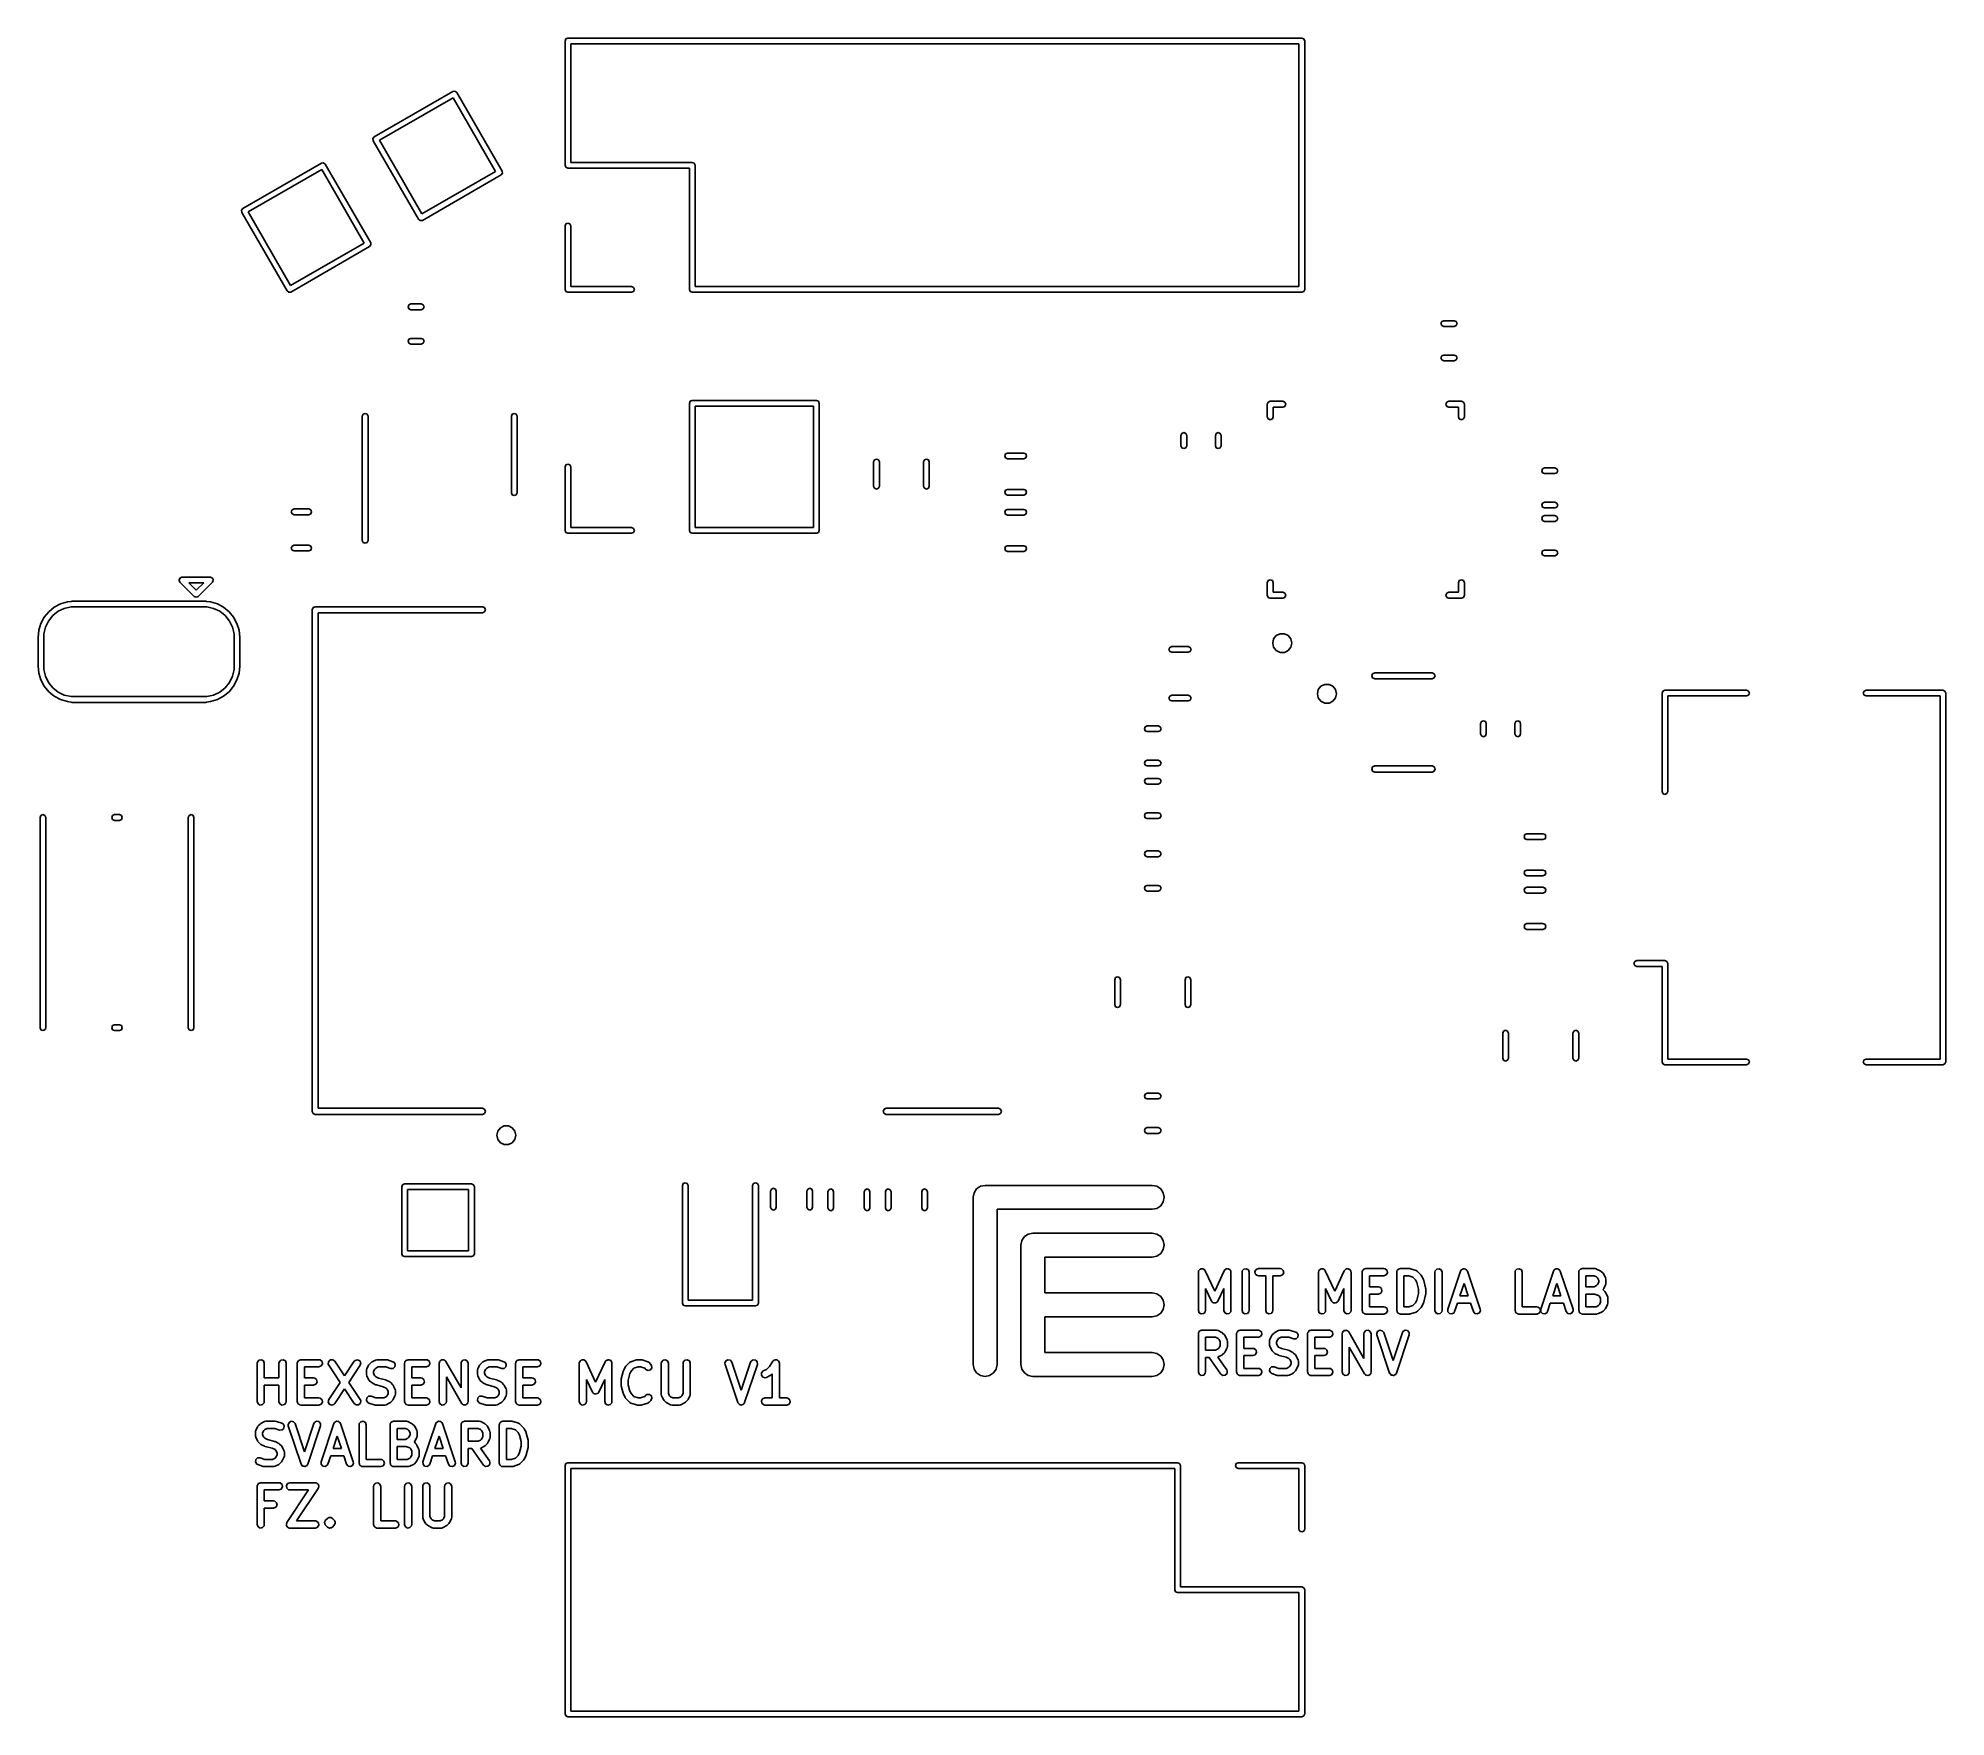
# Model space of a CAD drawing. Extents: x 131.4 to 171.3, y -117.7 to -82.5.
import ezdxf

# ---------------------------------------------------------------- set-up
doc = ezdxf.new("R2010")
doc.units = 0
doc.layers.add('BLACK', color=7, linetype='CONTINUOUS')

msp = doc.modelspace()

# ---------------------------------------------------------------- linework, layer by layer
at = {"layer": 'BLACK', "linetype": 'CONTINUOUS'}
for p, q in [((142.42, -82.5956), (142.438, -82.5532)), ((142.42, -85.1956), (142.42, -82.5956)), ((142.438, -82.5532), (142.48, -82.5356)), ((142.48, -82.5356), (157.84, -82.5356)), ((157.84, -82.5356), (157.882, -82.5532)), ((157.882, -82.5532), (157.9, -82.5956)), ((157.9, -82.5956), (157.9, -87.7956)), ((142.54, -82.6556), (142.54, -85.1356)), ((157.78, -82.6556), (142.54, -82.6556)), ((157.78, -87.7356), (157.78, -82.6556)), ((138.422, -84.6003), (140.068, -83.6503)), ((140.076, -83.7842), (138.534, -84.6742)), ((140.068, -83.6503), (140.113, -83.6443)), ((140.966, -85.3258), (140.076, -83.7842)), ((140.113, -83.6443), (140.15, -83.6723)), ((140.15, -83.6723), (141.1, -85.3177)), ((138.394, -84.6367), (138.422, -84.6003)), ((138.4, -84.6823), (138.394, -84.6367)), ((139.35, -86.3277), (138.4, -84.6823)), ((138.534, -84.6742), (139.424, -86.2158)), ((135.672, -86.1003), (137.318, -85.1503)), ((137.326, -85.2842), (135.784, -86.1742)), ((137.318, -85.1503), (137.363, -85.1443)), ((138.216, -86.8258), (137.326, -85.2842)), ((137.363, -85.1443), (137.4, -85.1723)), ((137.4, -85.1723), (138.35, -86.8177)), ((139.424, -86.2158), (140.966, -85.3258)), ((141.078, -85.3997), (139.432, -86.3497)), ((141.106, -85.3633), (141.078, -85.3997)), ((141.078, -85.3997), (141.078, -85.3997)), ((141.1, -85.3177), (141.106, -85.3633)), ((142.438, -85.238), (142.42, -85.1956)), ((142.42, -85.1956), (142.42, -85.1956)), ((142.48, -85.2556), (142.438, -85.238)), ((145.02, -85.2556), (142.48, -85.2556)), ((142.54, -85.1356), (145.08, -85.1356)), ((145.02, -87.7956), (145.02, -85.2556)), ((145.08, -85.1356), (145.122, -85.1532)), ((145.122, -85.1532), (145.14, -85.1956)), ((145.14, -85.1956), (145.14, -87.7356)), ((135.644, -86.1367), (135.672, -86.1003)), ((135.65, -86.1823), (135.644, -86.1367)), ((136.6, -87.8277), (135.65, -86.1823)), ((135.784, -86.1742), (136.674, -87.7158)), ((139.387, -86.3557), (139.35, -86.3277)), ((139.35, -86.3277), (139.35, -86.3277)), ((139.432, -86.3497), (139.387, -86.3557)), ((142.42, -86.4656), (142.438, -86.4232)), ((142.42, -87.7956), (142.42, -86.4656)), ((142.438, -86.4232), (142.48, -86.4056)), ((142.48, -86.4056), (142.522, -86.4232)), ((142.522, -86.4232), (142.54, -86.4656)), ((142.54, -86.4656), (142.54, -87.7356)), ((136.674, -87.7158), (138.216, -86.8258)), ((138.328, -86.8997), (136.682, -87.8497)), ((138.356, -86.8633), (138.328, -86.8997)), ((138.328, -86.8997), (138.328, -86.8997)), ((138.35, -86.8177), (138.356, -86.8633)), ((136.637, -87.8557), (136.6, -87.8277)), ((136.6, -87.8277), (136.6, -87.8277)), ((142.438, -87.838), (142.42, -87.7956)), ((142.48, -87.8556), (142.438, -87.838)), ((142.54, -87.7356), (143.81, -87.7356)), ((143.81, -87.7356), (143.852, -87.7532)), ((143.852, -87.838), (143.81, -87.8556)), ((143.852, -87.7532), (143.87, -87.7956)), ((143.87, -87.7956), (143.852, -87.838)), ((145.038, -87.838), (145.02, -87.7956)), ((145.02, -87.7956), (145.02, -87.7956)), ((145.08, -87.8556), (145.038, -87.838)), ((145.14, -87.7356), (157.78, -87.7356)), ((157.882, -87.838), (157.84, -87.8556)), ((157.9, -87.7956), (157.882, -87.838)), ((136.682, -87.8497), (136.637, -87.8557)), ((139.132, -88.16), (139.15, -88.1176)), ((139.15, -88.2024), (139.132, -88.16)), ((139.15, -88.1176), (139.192, -88.1)), ((139.192, -88.22), (139.15, -88.2024)), ((139.192, -88.1), (139.408, -88.1)), ((139.408, -88.22), (139.192, -88.22)), ((139.408, -88.1), (139.45, -88.1176)), ((139.45, -88.2024), (139.408, -88.22)), ((139.45, -88.1176), (139.468, -88.16)), ((139.468, -88.16), (139.45, -88.2024)), ((143.81, -87.8556), (142.48, -87.8556)), ((157.84, -87.8556), (145.08, -87.8556)), ((160.752, -88.51), (160.77, -88.4676)), ((160.77, -88.5524), (160.752, -88.51)), ((160.77, -88.4676), (160.812, -88.45)), ((160.812, -88.57), (160.77, -88.5524)), ((160.812, -88.45), (161.028, -88.45)), ((161.028, -88.57), (160.812, -88.57)), ((161.028, -88.45), (161.07, -88.4676)), ((161.07, -88.5524), (161.028, -88.57)), ((161.07, -88.4676), (161.088, -88.51)), ((161.088, -88.51), (161.07, -88.5524)), ((139.132, -88.88), (139.15, -88.8376)), ((139.15, -88.9224), (139.132, -88.88)), ((139.15, -88.8376), (139.192, -88.82)), ((139.192, -88.94), (139.15, -88.9224)), ((139.192, -88.82), (139.408, -88.82)), ((139.408, -88.94), (139.192, -88.94)), ((139.408, -88.82), (139.45, -88.8376)), ((139.45, -88.9224), (139.408, -88.94)), ((139.45, -88.8376), (139.468, -88.88)), ((139.468, -88.88), (139.45, -88.9224)), ((160.752, -89.23), (160.77, -89.1876)), ((160.77, -89.2724), (160.752, -89.23)), ((160.77, -89.1876), (160.812, -89.17)), ((160.812, -89.29), (160.77, -89.2724)), ((160.812, -89.17), (161.028, -89.17)), ((161.028, -89.29), (160.812, -89.29)), ((161.028, -89.17), (161.07, -89.1876)), ((161.07, -89.2724), (161.028, -89.29)), ((161.07, -89.1876), (161.088, -89.23)), ((161.088, -89.23), (161.07, -89.2724)), ((145.02, -90.18), (145.038, -90.1376)), ((145.02, -92.84), (145.02, -90.18)), ((145.038, -90.1376), (145.08, -90.12)), ((145.08, -90.12), (147.68, -90.12)), ((145.14, -90.24), (145.14, -92.78)), ((147.62, -90.24), (145.14, -90.24)), ((147.62, -92.78), (147.62, -90.24)), ((147.68, -90.12), (147.722, -90.1376)), ((147.722, -90.1376), (147.74, -90.18)), ((147.74, -90.18), (147.74, -92.84)), ((157.117, -90.1975), (157.135, -90.1526)), ((157.117, -90.459), (157.117, -90.1975)), ((157.135, -90.1526), (157.18, -90.134)), ((157.18, -90.134), (157.441, -90.134)), ((157.441, -90.134), (157.486, -90.1526)), ((157.486, -90.1526), (157.505, -90.1975)), ((157.505, -90.1975), (157.486, -90.2424)), ((160.855, -90.1975), (160.874, -90.1526)), ((160.874, -90.2424), (160.855, -90.1975)), ((160.874, -90.1526), (160.918, -90.134)), ((160.918, -90.134), (161.18, -90.134)), ((161.18, -90.134), (161.225, -90.1526)), ((161.225, -90.1526), (161.243, -90.1975)), ((161.243, -90.1975), (161.243, -90.459)), ((138.175, -90.45), (138.193, -90.4076)), ((138.175, -91.25), (138.175, -90.45)), ((138.193, -90.4076), (138.235, -90.39)), ((138.235, -90.39), (138.277, -90.4076)), ((138.277, -90.4076), (138.295, -90.45)), ((138.295, -90.45), (138.295, -91.25)), ((141.295, -90.45), (141.313, -90.4076)), ((141.295, -91.25), (141.295, -90.45)), ((141.313, -90.4076), (141.355, -90.39)), ((141.355, -90.39), (141.397, -90.4076)), ((141.397, -90.4076), (141.415, -90.45)), ((141.415, -90.45), (141.415, -91.25)), ((157.135, -90.5039), (157.117, -90.459)), ((157.18, -90.5225), (157.135, -90.5039)), ((157.225, -90.5039), (157.18, -90.5225)), ((157.243, -90.459), (157.225, -90.5039)), ((157.441, -90.261), (157.243, -90.261)), ((157.243, -90.261), (157.243, -90.459)), ((157.486, -90.2424), (157.441, -90.261)), ((160.918, -90.261), (160.874, -90.2424)), ((161.117, -90.261), (160.918, -90.261)), ((161.117, -90.459), (161.117, -90.261)), ((161.135, -90.5039), (161.117, -90.459)), ((161.18, -90.5225), (161.135, -90.5039)), ((161.225, -90.5039), (161.18, -90.5225)), ((161.243, -90.459), (161.225, -90.5039)), ((155.31, -90.8522), (155.328, -90.8097)), ((155.31, -91.0678), (155.31, -90.8522)), ((155.328, -90.8097), (155.37, -90.7922)), ((155.37, -90.7922), (155.412, -90.8097)), ((155.412, -90.8097), (155.43, -90.8522)), ((155.43, -90.8522), (155.43, -91.0678)), ((156.03, -90.8522), (156.048, -90.8097)), ((156.03, -91.0678), (156.03, -90.8522)), ((156.048, -90.8097), (156.09, -90.7922)), ((156.09, -90.7922), (156.132, -90.8097)), ((156.132, -90.8097), (156.15, -90.8522)), ((156.15, -90.8522), (156.15, -91.0678)), ((138.175, -93.05), (138.175, -91.25)), ((138.295, -91.25), (138.295, -93.05)), ((141.295, -92.05), (141.295, -91.25)), ((141.415, -91.25), (141.415, -92.05)), ((148.877, -91.4053), (148.895, -91.3628)), ((148.877, -91.9147), (148.877, -91.4053)), ((148.895, -91.3628), (148.938, -91.3453)), ((148.938, -91.3453), (148.98, -91.3628)), ((148.98, -91.3628), (148.998, -91.4053)), ((148.998, -91.4053), (148.998, -91.9147)), ((149.922, -91.4053), (149.94, -91.3628)), ((149.922, -91.9147), (149.922, -91.4053)), ((149.94, -91.3628), (149.982, -91.3453)), ((149.982, -91.3453), (150.025, -91.3628)), ((150.025, -91.3628), (150.042, -91.4053)), ((150.042, -91.4053), (150.042, -91.9147)), ((151.622, -91.28), (151.64, -91.2376)), ((151.64, -91.3224), (151.622, -91.28)), ((151.64, -91.2376), (151.682, -91.22)), ((151.682, -91.34), (151.64, -91.3224)), ((151.682, -91.22), (152.018, -91.22)), ((152.018, -91.34), (151.682, -91.34)), ((152.018, -91.22), (152.06, -91.2376)), ((152.06, -91.3224), (152.018, -91.34)), ((152.06, -91.2376), (152.078, -91.28)), ((152.078, -91.28), (152.06, -91.3224)), ((155.328, -91.1103), (155.31, -91.0678)), ((155.37, -91.1278), (155.328, -91.1103)), ((155.412, -91.1103), (155.37, -91.1278)), ((155.43, -91.0678), (155.412, -91.1103)), ((156.048, -91.1103), (156.03, -91.0678)), ((156.09, -91.1278), (156.048, -91.1103)), ((156.132, -91.1103), (156.09, -91.1278)), ((156.15, -91.0678), (156.132, -91.1103)), ((142.42, -91.51), (142.438, -91.4676)), ((142.42, -92.84), (142.42, -91.51)), ((142.438, -91.4676), (142.48, -91.45)), ((142.48, -91.45), (142.522, -91.4676)), ((142.522, -91.4676), (142.54, -91.51)), ((142.54, -91.51), (142.54, -92.78)), ((162.862, -91.59), (162.88, -91.5476)), ((162.88, -91.6324), (162.862, -91.59)), ((162.88, -91.5476), (162.922, -91.53)), ((162.922, -91.65), (162.88, -91.6324)), ((162.922, -91.53), (163.138, -91.53)), ((163.138, -91.65), (162.922, -91.65)), ((163.138, -91.53), (163.18, -91.5476)), ((163.18, -91.6324), (163.138, -91.65)), ((163.18, -91.5476), (163.198, -91.59)), ((163.198, -91.59), (163.18, -91.6324)), ((141.313, -92.0924), (141.295, -92.05)), ((141.355, -92.11), (141.313, -92.0924)), ((141.397, -92.0924), (141.355, -92.11)), ((141.415, -92.05), (141.397, -92.0924)), ((148.895, -91.9571), (148.877, -91.9147)), ((148.938, -91.9747), (148.895, -91.9571)), ((148.98, -91.9571), (148.938, -91.9747)), ((148.998, -91.9147), (148.98, -91.9571)), ((149.94, -91.9571), (149.922, -91.9147)), ((149.982, -91.9747), (149.94, -91.9571)), ((150.025, -91.9571), (149.982, -91.9747)), ((150.042, -91.9147), (150.025, -91.9571)), ((151.622, -92.04), (151.64, -91.9976)), ((151.64, -92.0824), (151.622, -92.04)), ((151.64, -91.9976), (151.682, -91.98)), ((151.682, -92.1), (151.64, -92.0824)), ((151.682, -91.98), (152.018, -91.98)), ((152.018, -92.1), (151.682, -92.1)), ((152.018, -91.98), (152.06, -91.9976)), ((152.06, -92.0824), (152.018, -92.1)), ((152.06, -91.9976), (152.078, -92.04)), ((152.078, -92.04), (152.06, -92.0824)), ((136.686, -92.45), (136.704, -92.4076)), ((136.704, -92.4924), (136.686, -92.45)), ((136.704, -92.4076), (136.746, -92.39)), ((136.746, -92.51), (136.704, -92.4924)), ((136.746, -92.39), (137.054, -92.39)), ((137.054, -92.51), (136.746, -92.51)), ((137.054, -92.39), (137.096, -92.4076)), ((137.096, -92.4924), (137.054, -92.51)), ((137.096, -92.4076), (137.114, -92.45)), ((137.114, -92.45), (137.096, -92.4924)), ((151.622, -92.46), (151.64, -92.4176)), ((151.64, -92.5024), (151.622, -92.46)), ((151.64, -92.4176), (151.682, -92.4)), ((151.682, -92.52), (151.64, -92.5024)), ((151.682, -92.4), (152.018, -92.4)), ((152.018, -92.52), (151.682, -92.52)), ((152.018, -92.4), (152.06, -92.4176)), ((152.06, -92.5024), (152.018, -92.52)), ((152.06, -92.4176), (152.078, -92.46)), ((152.078, -92.46), (152.06, -92.5024)), ((162.862, -92.31), (162.88, -92.2676)), ((162.88, -92.3524), (162.862, -92.31)), ((162.862, -92.59), (162.88, -92.5476)), ((162.88, -92.6324), (162.862, -92.59)), ((162.88, -92.2676), (162.922, -92.25)), ((162.922, -92.37), (162.88, -92.3524)), ((162.88, -92.5476), (162.922, -92.53)), ((162.922, -92.65), (162.88, -92.6324)), ((162.922, -92.25), (163.138, -92.25)), ((163.138, -92.37), (162.922, -92.37)), ((162.922, -92.53), (163.138, -92.53)), ((163.138, -92.25), (163.18, -92.2676)), ((163.18, -92.3524), (163.138, -92.37)), ((163.138, -92.53), (163.18, -92.5476)), ((163.18, -92.6324), (163.138, -92.65)), ((163.18, -92.2676), (163.198, -92.31)), ((163.198, -92.31), (163.18, -92.3524)), ((163.18, -92.5476), (163.198, -92.59)), ((163.198, -92.59), (163.18, -92.6324)), ((142.438, -92.8824), (142.42, -92.84)), ((142.48, -92.9), (142.438, -92.8824)), ((143.81, -92.9), (142.48, -92.9)), ((142.54, -92.78), (143.81, -92.78)), ((143.81, -92.78), (143.852, -92.7976)), ((143.852, -92.8824), (143.81, -92.9)), ((143.852, -92.7976), (143.87, -92.84)), ((143.87, -92.84), (143.852, -92.8824)), ((145.038, -92.8824), (145.02, -92.84)), ((145.02, -92.84), (145.02, -92.84)), ((145.08, -92.9), (145.038, -92.8824)), ((147.68, -92.9), (145.08, -92.9)), ((145.14, -92.78), (147.62, -92.78)), ((147.722, -92.8824), (147.68, -92.9)), ((147.74, -92.84), (147.722, -92.8824)), ((163.138, -92.65), (162.922, -92.65)), ((136.686, -93.21), (136.704, -93.1676)), ((136.704, -93.2524), (136.686, -93.21)), ((136.704, -93.1676), (136.746, -93.15)), ((136.746, -93.27), (136.704, -93.2524)), ((136.746, -93.15), (137.054, -93.15)), ((137.054, -93.27), (136.746, -93.27)), ((137.054, -93.15), (137.096, -93.1676)), ((137.096, -93.2524), (137.054, -93.27)), ((137.096, -93.1676), (137.114, -93.21)), ((137.114, -93.21), (137.096, -93.2524)), ((138.193, -93.0924), (138.175, -93.05)), ((138.235, -93.11), (138.193, -93.0924)), ((138.277, -93.0924), (138.235, -93.11)), ((138.295, -93.05), (138.277, -93.0924)), ((151.622, -93.22), (151.64, -93.1776)), ((151.64, -93.2624), (151.622, -93.22)), ((151.64, -93.1776), (151.682, -93.16)), ((151.682, -93.28), (151.64, -93.2624)), ((151.682, -93.16), (152.018, -93.16)), ((152.018, -93.28), (151.682, -93.28)), ((152.018, -93.16), (152.06, -93.1776)), ((152.06, -93.2624), (152.018, -93.28)), ((152.06, -93.1776), (152.078, -93.22)), ((152.078, -93.22), (152.06, -93.2624)), ((162.862, -93.31), (162.88, -93.2676)), ((162.88, -93.3524), (162.862, -93.31)), ((162.88, -93.2676), (162.922, -93.25)), ((162.922, -93.37), (162.88, -93.3524)), ((162.922, -93.25), (163.138, -93.25)), ((163.138, -93.37), (162.922, -93.37)), ((163.138, -93.25), (163.18, -93.2676)), ((163.18, -93.3524), (163.138, -93.37)), ((163.18, -93.2676), (163.198, -93.31)), ((163.198, -93.31), (163.18, -93.3524)), ((134.358, -93.8362), (134.4, -93.8186)), ((134.4, -93.8186), (135, -93.8186)), ((135, -93.8186), (135.042, -93.8362)), ((134.34, -93.8786), (134.358, -93.8362)), ((134.345, -93.8911), (134.34, -93.8786)), ((134.358, -93.921), (134.345, -93.8911)), ((134.658, -94.221), (134.358, -93.921)), ((134.545, -93.9386), (134.7, -94.0938)), ((134.855, -93.9386), (134.545, -93.9386)), ((134.7, -94.2386), (134.658, -94.221)), ((134.7, -94.0938), (134.855, -93.9386)), ((134.742, -94.221), (134.7, -94.2386)), ((135.042, -93.921), (134.742, -94.221)), ((135.042, -93.8362), (135.06, -93.8786)), ((135.055, -93.8911), (135.042, -93.921)), ((135.06, -93.8786), (135.055, -93.8911)), ((157.117, -93.936), (157.135, -93.8911)), ((157.117, -94.1975), (157.117, -93.936)), ((157.135, -94.2424), (157.117, -94.1975)), ((157.135, -93.8911), (157.18, -93.8725)), ((157.18, -93.8725), (157.225, -93.8911)), ((157.225, -93.8911), (157.243, -93.936)), ((157.243, -93.936), (157.243, -94.134)), ((157.243, -94.134), (157.441, -94.134)), ((157.441, -94.134), (157.486, -94.1526)), ((157.486, -94.1526), (157.505, -94.1975)), ((157.505, -94.1975), (157.486, -94.2424)), ((160.855, -94.1975), (160.874, -94.1526)), ((160.874, -94.2424), (160.855, -94.1975)), ((160.874, -94.1526), (160.918, -94.134)), ((160.918, -94.134), (161.117, -94.134)), ((161.117, -93.936), (161.135, -93.8911)), ((161.117, -94.134), (161.117, -93.936)), ((161.135, -93.8911), (161.18, -93.8725)), ((161.18, -93.8725), (161.225, -93.8911)), ((161.225, -93.8911), (161.243, -93.936)), ((161.243, -94.1975), (161.225, -94.2424)), ((161.243, -93.936), (161.243, -94.1975)), ((131.518, -94.6564), (131.613, -94.5412)), ((131.695, -94.6232), (131.605, -94.736)), ((131.613, -94.5412), (131.728, -94.4467)), ((131.807, -94.5333), (131.695, -94.6232)), ((131.728, -94.4467), (131.859, -94.3765)), ((131.937, -94.4707), (131.807, -94.5333)), ((131.859, -94.3765), (132.002, -94.3332)), ((132.078, -94.4386), (131.937, -94.4707)), ((132.002, -94.3332), (132.084, -94.3251)), ((132.1, -94.4386), (132.078, -94.4386)), ((132.084, -94.3251), (132.1, -94.3186)), ((132.1, -94.3186), (132.15, -94.3186)), ((132.15, -94.4386), (132.1, -94.4386)), ((132.1, -94.4386), (132.1, -94.4386)), ((132.15, -94.3186), (134.9, -94.3186)), ((132.15, -94.3186), (132.15, -94.3186)), ((132.15, -94.3186), (132.15, -94.3186)), ((134.85, -94.4386), (132.15, -94.4386)), ((134.922, -94.4386), (134.85, -94.4386)), ((134.9, -94.3186), (134.916, -94.3251)), ((134.916, -94.3251), (134.998, -94.3332)), ((135.063, -94.4707), (134.922, -94.4386)), ((134.998, -94.3332), (135.141, -94.3765)), ((135.193, -94.5333), (135.063, -94.4707)), ((135.141, -94.3765), (135.272, -94.4467)), ((135.305, -94.6232), (135.193, -94.5333)), ((135.272, -94.4467), (135.387, -94.5412)), ((135.395, -94.736), (135.305, -94.6232)), ((135.387, -94.5412), (135.482, -94.6564)), ((137.126, -94.5), (137.145, -94.4551)), ((137.126, -105), (137.126, -94.5)), ((137.145, -94.4551), (137.19, -94.4365)), ((137.19, -94.4365), (140.69, -94.4365)), ((140.69, -94.5635), (137.253, -94.5635)), ((137.253, -94.5635), (137.253, -104.936)), ((140.69, -94.4365), (140.735, -94.4551)), ((140.735, -94.5449), (140.69, -94.5635)), ((140.735, -94.4551), (140.753, -94.5)), ((140.753, -94.5), (140.735, -94.5449)), ((157.18, -94.261), (157.135, -94.2424)), ((157.441, -94.261), (157.18, -94.261)), ((157.486, -94.2424), (157.441, -94.261)), ((160.918, -94.261), (160.874, -94.2424)), ((161.18, -94.261), (160.918, -94.261)), ((161.225, -94.2424), (161.18, -94.261)), ((131.39, -95.0786), (131.405, -94.9304)), ((131.405, -94.9304), (131.448, -94.7878)), ((131.448, -94.7878), (131.518, -94.6564)), ((131.542, -94.8659), (131.51, -95.0065)), ((131.51, -95.0065), (131.51, -95.0786)), ((131.605, -94.736), (131.542, -94.8659)), ((135.458, -94.8659), (135.395, -94.736)), ((135.49, -95.0065), (135.458, -94.8659)), ((135.482, -94.6564), (135.552, -94.7878)), ((135.49, -95.0786), (135.49, -95.0065)), ((135.552, -94.7878), (135.595, -94.9304)), ((135.595, -94.9304), (135.61, -95.0786)), ((157.305, -95.0411), (157.385, -95.0025)), ((157.385, -95.0025), (157.475, -95.0025)), ((157.475, -95.0025), (157.555, -95.0411)), ((131.39, -95.6786), (131.39, -95.0786)), ((131.39, -95.0786), (131.39, -95.0786)), ((131.51, -95.0786), (131.51, -95.0786)), ((131.51, -95.0786), (131.51, -95.0786)), ((131.51, -95.0786), (131.51, -95.6786)), ((135.49, -95.6786), (135.49, -95.0786)), ((135.49, -95.0786), (135.49, -95.0786)), ((135.49, -95.0786), (135.49, -95.0786)), ((135.49, -95.0786), (135.49, -95.0786)), ((135.61, -95.0786), (135.61, -95.0786)), ((135.61, -95.0786), (135.61, -95.6786)), ((155.059, -95.33), (155.076, -95.2876)), ((155.076, -95.3724), (155.059, -95.33)), ((155.076, -95.2876), (155.119, -95.27)), ((155.119, -95.39), (155.076, -95.3724)), ((155.119, -95.27), (155.461, -95.27)), ((155.461, -95.39), (155.119, -95.39)), ((155.461, -95.27), (155.504, -95.2876)), ((155.504, -95.3724), (155.461, -95.39)), ((155.504, -95.2876), (155.521, -95.33)), ((155.521, -95.33), (155.504, -95.3724)), ((157.23, -95.1975), (157.25, -95.1107)), ((157.25, -95.2843), (157.23, -95.1975)), ((157.25, -95.1107), (157.305, -95.0411)), ((157.305, -95.3539), (157.25, -95.2843)), ((157.385, -95.3925), (157.305, -95.3539)), ((157.475, -95.3925), (157.385, -95.3925)), ((157.555, -95.3539), (157.475, -95.3925)), ((157.555, -95.0411), (157.61, -95.1107)), ((157.61, -95.2843), (157.555, -95.3539)), ((157.61, -95.1107), (157.63, -95.1975)), ((157.63, -95.1975), (157.61, -95.2843)), ((131.405, -95.8269), (131.39, -95.6786)), ((131.39, -95.6786), (131.39, -95.6786)), ((131.39, -95.6786), (131.39, -95.6786)), ((131.448, -95.9695), (131.405, -95.8269)), ((131.51, -95.6786), (131.51, -95.6787)), ((131.51, -95.6787), (131.51, -95.7507)), ((131.51, -95.7507), (131.542, -95.8913)), ((135.458, -95.8913), (135.49, -95.7507)), ((135.49, -95.7507), (135.49, -95.6786)), ((135.49, -95.6786), (135.49, -95.6786)), ((135.595, -95.8269), (135.552, -95.9695)), ((135.61, -95.6786), (135.595, -95.8269)), ((135.61, -95.6786), (135.61, -95.6786)), ((135.61, -95.6786), (135.61, -95.6786)), ((159.32, -95.8387), (159.365, -95.8201)), ((159.365, -95.8201), (160.565, -95.8201)), ((160.565, -95.8201), (160.61, -95.8387)), ((131.518, -96.1009), (131.448, -95.9695)), ((131.613, -96.216), (131.518, -96.1009)), ((131.542, -95.8913), (131.605, -96.0213)), ((131.605, -96.0213), (131.695, -96.134)), ((131.728, -96.3105), (131.613, -96.216)), ((131.695, -96.134), (131.807, -96.224)), ((131.807, -96.224), (131.937, -96.2865)), ((135.063, -96.2865), (135.193, -96.2239)), ((135.193, -96.2239), (135.305, -96.134)), ((135.387, -96.216), (135.272, -96.3105)), ((135.305, -96.134), (135.395, -96.0213)), ((135.482, -96.1008), (135.387, -96.216)), ((135.395, -96.0213), (135.458, -95.8913)), ((135.552, -95.9695), (135.482, -96.1008)), ((158.165, -96.2586), (158.185, -96.1718)), ((158.185, -96.1718), (158.24, -96.1023)), ((158.24, -96.1023), (158.32, -96.0636)), ((158.32, -96.0636), (158.41, -96.0636)), ((158.41, -96.0636), (158.49, -96.1023)), ((158.49, -96.1023), (158.545, -96.1718)), ((158.545, -96.1718), (158.565, -96.2586)), ((159.302, -95.8836), (159.32, -95.8387)), ((159.32, -95.9285), (159.302, -95.8836)), ((159.365, -95.9471), (159.32, -95.9285)), ((160.565, -95.9471), (159.365, -95.9471)), ((160.61, -95.9285), (160.565, -95.9471)), ((160.61, -95.8387), (160.629, -95.8836)), ((160.629, -95.8836), (160.61, -95.9285)), ((165.38, -96.2446), (165.398, -96.2022)), ((165.398, -96.2022), (165.44, -96.1846)), ((165.44, -96.1846), (167.15, -96.1846)), ((167.15, -96.1846), (167.192, -96.2022)), ((167.192, -96.2022), (167.21, -96.2446)), ((169.59, -96.2446), (169.608, -96.2022)), ((169.608, -96.2022), (169.65, -96.1846)), ((169.65, -96.1846), (171.26, -96.1846)), ((171.26, -96.1846), (171.302, -96.2022)), ((171.302, -96.2022), (171.32, -96.2446)), ((131.859, -96.3808), (131.728, -96.3105)), ((132.002, -96.424), (131.859, -96.3808)), ((131.937, -96.2865), (132.078, -96.3186)), ((132.084, -96.4322), (132.002, -96.424)), ((132.078, -96.3186), (132.1, -96.3186)), ((132.1, -96.4386), (132.084, -96.4322)), ((132.1, -96.3186), (134.85, -96.3186)), ((132.15, -96.4386), (132.1, -96.4386)), ((134.85, -96.4386), (132.15, -96.4386)), ((134.85, -96.3186), (134.85, -96.3186)), ((134.85, -96.3186), (134.922, -96.3186)), ((134.9, -96.4386), (134.85, -96.4386)), ((134.916, -96.4321), (134.9, -96.4386)), ((134.998, -96.424), (134.916, -96.4321)), ((134.922, -96.3186), (135.063, -96.2865)), ((135.141, -96.3808), (134.998, -96.424)), ((135.272, -96.3105), (135.141, -96.3808)), ((155.059, -96.35), (155.076, -96.3076)), ((155.076, -96.3924), (155.059, -96.35)), ((155.076, -96.3076), (155.119, -96.29)), ((155.119, -96.41), (155.076, -96.3924)), ((155.119, -96.29), (155.461, -96.29)), ((155.461, -96.41), (155.119, -96.41)), ((155.461, -96.29), (155.504, -96.3076)), ((155.504, -96.3924), (155.461, -96.41)), ((155.504, -96.3076), (155.521, -96.35)), ((155.521, -96.35), (155.504, -96.3924)), ((158.185, -96.3454), (158.165, -96.2586)), ((158.24, -96.415), (158.185, -96.3454)), ((158.32, -96.4536), (158.24, -96.415)), ((158.41, -96.4536), (158.32, -96.4536)), ((158.49, -96.415), (158.41, -96.4536)), ((158.545, -96.3454), (158.49, -96.415)), ((158.565, -96.2586), (158.545, -96.3454)), ((165.38, -98.3046), (165.38, -96.2446)), ((167.15, -96.3046), (165.5, -96.3046)), ((165.5, -96.3046), (165.5, -98.3046)), ((167.192, -96.287), (167.15, -96.3046)), ((167.21, -96.2446), (167.192, -96.287)), ((169.608, -96.287), (169.59, -96.2446)), ((169.65, -96.3046), (169.608, -96.287)), ((171.2, -96.3046), (169.65, -96.3046)), ((171.2, -103.905), (171.2, -96.3046)), ((171.32, -96.2446), (171.32, -103.965)), ((154.544, -96.99), (154.562, -96.9476)), ((154.562, -97.0324), (154.544, -96.99)), ((154.562, -96.9476), (154.604, -96.93)), ((154.604, -96.93), (154.836, -96.93)), ((154.836, -96.93), (154.878, -96.9476)), ((154.878, -96.9476), (154.896, -96.99)), ((154.896, -96.99), (154.878, -97.0324)), ((161.58, -96.8822), (161.598, -96.8397)), ((161.58, -97.0978), (161.58, -96.8822)), ((161.598, -96.8397), (161.64, -96.8222)), ((161.64, -96.8222), (161.682, -96.8397)), ((161.682, -96.8397), (161.7, -96.8822)), ((161.7, -96.8822), (161.7, -97.0978)), ((162.3, -96.8822), (162.318, -96.8397)), ((162.3, -97.0978), (162.3, -96.8822)), ((162.318, -96.8397), (162.36, -96.8222)), ((162.36, -96.8222), (162.402, -96.8397)), ((162.402, -96.8397), (162.42, -96.8822)), ((162.42, -96.8822), (162.42, -97.0978)), ((154.604, -97.05), (154.562, -97.0324)), ((154.836, -97.05), (154.604, -97.05)), ((154.878, -97.0324), (154.836, -97.05)), ((161.598, -97.1403), (161.58, -97.0978)), ((161.64, -97.1578), (161.598, -97.1403)), ((161.682, -97.1403), (161.64, -97.1578)), ((161.7, -97.0978), (161.682, -97.1403)), ((162.318, -97.1403), (162.3, -97.0978)), ((162.36, -97.1578), (162.318, -97.1403)), ((162.402, -97.1403), (162.36, -97.1578)), ((162.42, -97.0978), (162.402, -97.1403)), ((154.544, -97.71), (154.562, -97.6676)), ((154.562, -97.7524), (154.544, -97.71)), ((154.562, -97.6676), (154.604, -97.65)), ((154.604, -97.77), (154.562, -97.7524)), ((154.604, -97.65), (154.836, -97.65)), ((154.836, -97.77), (154.604, -97.77)), ((154.836, -97.65), (154.878, -97.6676)), ((154.878, -97.7524), (154.836, -97.77)), ((154.878, -97.6676), (154.896, -97.71)), ((154.896, -97.71), (154.878, -97.7524)), ((159.302, -97.8336), (159.32, -97.7887)), ((159.32, -97.7887), (159.365, -97.7701)), ((159.365, -97.7701), (160.565, -97.7701)), ((160.565, -97.7701), (160.61, -97.7887)), ((160.61, -97.7887), (160.629, -97.8336)), ((154.544, -98.09), (154.562, -98.0476)), ((154.562, -98.1324), (154.544, -98.09)), ((154.562, -98.0476), (154.604, -98.03)), ((154.604, -98.15), (154.562, -98.1324)), ((154.604, -98.03), (154.836, -98.03)), ((154.836, -98.15), (154.604, -98.15)), ((154.836, -98.03), (154.878, -98.0476)), ((154.878, -98.1324), (154.836, -98.15)), ((154.878, -98.0476), (154.896, -98.09)), ((154.896, -98.09), (154.878, -98.1324)), ((159.32, -97.8785), (159.302, -97.8336)), ((159.365, -97.8971), (159.32, -97.8785)), ((160.565, -97.8971), (159.365, -97.8971)), ((160.61, -97.8785), (160.565, -97.8971)), ((160.629, -97.8336), (160.61, -97.8785)), ((165.398, -98.347), (165.38, -98.3046)), ((165.44, -98.3646), (165.398, -98.347)), ((165.482, -98.347), (165.44, -98.3646)), ((165.5, -98.3046), (165.482, -98.347)), ((131.43, -98.8486), (131.448, -98.8062)), ((131.43, -103.249), (131.43, -98.8486)), ((131.448, -98.8062), (131.49, -98.7886)), ((131.49, -98.7886), (131.532, -98.8062)), ((131.532, -98.8062), (131.55, -98.8486)), ((131.55, -98.8486), (131.55, -103.249)), ((132.93, -98.8486), (132.948, -98.8062)), ((132.948, -98.891), (132.93, -98.8486)), ((132.948, -98.8062), (132.99, -98.7886)), ((132.99, -98.9086), (132.948, -98.891)), ((132.99, -98.7886), (133.09, -98.7886)), ((133.09, -98.9086), (132.99, -98.9086)), ((133.09, -98.7886), (133.132, -98.8062)), ((133.132, -98.891), (133.09, -98.9086)), ((133.132, -98.8062), (133.15, -98.8486)), ((133.15, -98.8486), (133.132, -98.891)), ((134.53, -98.8486), (134.548, -98.8062)), ((134.53, -103.249), (134.53, -98.8486)), ((134.548, -98.8062), (134.59, -98.7886)), ((134.59, -98.7886), (134.632, -98.8062)), ((134.632, -98.8062), (134.65, -98.8486)), ((134.65, -98.8486), (134.65, -103.249)), ((154.544, -98.81), (154.562, -98.7676)), ((154.562, -98.8524), (154.544, -98.81)), ((154.562, -98.7676), (154.604, -98.75)), ((154.604, -98.87), (154.562, -98.8524)), ((154.604, -98.75), (154.836, -98.75)), ((154.836, -98.87), (154.604, -98.87)), ((154.836, -98.75), (154.878, -98.7676)), ((154.878, -98.8524), (154.836, -98.87)), ((154.878, -98.7676), (154.896, -98.81)), ((154.896, -98.81), (154.878, -98.8524)), ((162.492, -99.25), (162.51, -99.2076)), ((162.51, -99.2924), (162.492, -99.25)), ((162.51, -99.2076), (162.552, -99.19)), ((162.552, -99.31), (162.51, -99.2924)), ((162.552, -99.19), (162.888, -99.19)), ((162.888, -99.31), (162.552, -99.31)), ((162.888, -99.19), (162.93, -99.2076)), ((162.93, -99.2924), (162.888, -99.31)), ((162.93, -99.2076), (162.948, -99.25)), ((162.948, -99.25), (162.93, -99.2924)), ((154.544, -99.61), (154.562, -99.5676)), ((154.562, -99.6524), (154.544, -99.61)), ((154.562, -99.5676), (154.604, -99.55)), ((154.604, -99.67), (154.562, -99.6524)), ((154.604, -99.55), (154.836, -99.55)), ((154.836, -99.67), (154.604, -99.67)), ((154.836, -99.55), (154.878, -99.5676)), ((154.878, -99.6524), (154.836, -99.67)), ((154.878, -99.5676), (154.896, -99.61)), ((154.896, -99.61), (154.878, -99.6524)), ((162.492, -100.01), (162.51, -99.9676)), ((162.51, -100.052), (162.492, -100.01)), ((162.51, -99.9676), (162.552, -99.95)), ((162.552, -100.07), (162.51, -100.052)), ((162.552, -99.95), (162.888, -99.95)), ((162.888, -100.07), (162.552, -100.07)), ((162.888, -99.95), (162.93, -99.9676)), ((162.93, -100.052), (162.888, -100.07)), ((162.93, -99.9676), (162.948, -100.01)), ((162.948, -100.01), (162.93, -100.052)), ((154.544, -100.33), (154.562, -100.288)), ((154.562, -100.372), (154.544, -100.33)), ((154.562, -100.288), (154.604, -100.27)), ((154.604, -100.39), (154.562, -100.372)), ((154.604, -100.27), (154.836, -100.27)), ((154.836, -100.39), (154.604, -100.39)), ((154.836, -100.27), (154.878, -100.288)), ((154.878, -100.372), (154.836, -100.39)), ((154.878, -100.288), (154.896, -100.33)), ((154.896, -100.33), (154.878, -100.372)), ((162.492, -100.37), (162.51, -100.328)), ((162.51, -100.412), (162.492, -100.37)), ((162.51, -100.328), (162.552, -100.31)), ((162.552, -100.43), (162.51, -100.412)), ((162.552, -100.31), (162.888, -100.31)), ((162.888, -100.43), (162.552, -100.43)), ((162.888, -100.31), (162.93, -100.328)), ((162.93, -100.412), (162.888, -100.43)), ((162.93, -100.328), (162.948, -100.37)), ((162.948, -100.37), (162.93, -100.412)), ((162.492, -101.13), (162.51, -101.088)), ((162.51, -101.172), (162.492, -101.13)), ((162.51, -101.088), (162.552, -101.07)), ((162.552, -101.19), (162.51, -101.172)), ((162.552, -101.07), (162.888, -101.07)), ((162.888, -101.19), (162.552, -101.19)), ((162.888, -101.07), (162.93, -101.088)), ((162.93, -101.172), (162.888, -101.19)), ((162.93, -101.088), (162.948, -101.13)), ((162.948, -101.13), (162.93, -101.172)), ((153.925, -102.244), (153.943, -102.201)), ((153.943, -102.201), (153.985, -102.184)), ((153.985, -102.184), (154.027, -102.201)), ((154.027, -102.201), (154.045, -102.244)), ((155.395, -102.244), (155.413, -102.201)), ((155.413, -102.201), (155.455, -102.184)), ((155.455, -102.184), (155.497, -102.201)), ((155.497, -102.201), (155.515, -102.244)), ((164.79, -101.905), (164.808, -101.862)), ((164.808, -101.947), (164.79, -101.905)), ((164.808, -101.862), (164.85, -101.845)), ((164.85, -101.965), (164.808, -101.947)), ((164.85, -101.845), (165.44, -101.845)), ((165.38, -101.965), (164.85, -101.965)), ((165.38, -103.965), (165.38, -101.965)), ((165.44, -101.845), (165.482, -101.862)), ((165.482, -101.862), (165.5, -101.905)), ((165.5, -101.905), (165.5, -103.905)), ((153.925, -102.766), (153.925, -102.244)), ((154.045, -102.244), (154.045, -102.766)), ((155.395, -102.766), (155.395, -102.244)), ((155.515, -102.244), (155.515, -102.766)), ((153.943, -102.809), (153.925, -102.766)), ((153.985, -102.826), (153.943, -102.809)), ((154.027, -102.809), (153.985, -102.826)), ((154.045, -102.766), (154.027, -102.809)), ((155.413, -102.809), (155.395, -102.766)), ((155.455, -102.826), (155.413, -102.809)), ((155.497, -102.809), (155.455, -102.826)), ((155.515, -102.766), (155.497, -102.809)), ((131.448, -103.291), (131.43, -103.249)), ((131.49, -103.309), (131.448, -103.291)), ((131.532, -103.291), (131.49, -103.309)), ((131.55, -103.249), (131.532, -103.291)), ((132.93, -103.249), (132.948, -103.206)), ((132.948, -103.291), (132.93, -103.249)), ((132.948, -103.206), (132.99, -103.189)), ((132.99, -103.309), (132.948, -103.291)), ((132.99, -103.189), (133.09, -103.189)), ((133.09, -103.309), (132.99, -103.309)), ((133.09, -103.189), (133.132, -103.206)), ((133.132, -103.291), (133.09, -103.309)), ((133.132, -103.206), (133.15, -103.249)), ((133.15, -103.249), (133.132, -103.291)), ((134.548, -103.291), (134.53, -103.249)), ((134.59, -103.309), (134.548, -103.291)), ((134.632, -103.291), (134.59, -103.309)), ((134.65, -103.249), (134.632, -103.291)), ((162.045, -103.363), (162.063, -103.321)), ((162.045, -103.886), (162.045, -103.363)), ((162.063, -103.321), (162.105, -103.303)), ((162.105, -103.303), (162.147, -103.321)), ((162.147, -103.321), (162.165, -103.363)), ((162.165, -103.363), (162.165, -103.886)), ((163.515, -103.363), (163.533, -103.321)), ((163.515, -103.886), (163.515, -103.363)), ((163.533, -103.321), (163.575, -103.303)), ((163.575, -103.303), (163.617, -103.321)), ((163.617, -103.321), (163.635, -103.363)), ((163.635, -103.363), (163.635, -103.886)), ((162.063, -103.928), (162.045, -103.886)), ((162.105, -103.946), (162.063, -103.928)), ((162.147, -103.928), (162.105, -103.946)), ((162.165, -103.886), (162.147, -103.928)), ((163.533, -103.928), (163.515, -103.886)), ((163.575, -103.946), (163.533, -103.928)), ((163.617, -103.928), (163.575, -103.946)), ((163.635, -103.886), (163.617, -103.928)), ((165.398, -104.007), (165.38, -103.965)), ((165.38, -103.965), (165.38, -103.965)), ((165.44, -104.025), (165.398, -104.007)), ((167.15, -104.025), (165.44, -104.025)), ((165.5, -103.905), (167.15, -103.905)), ((167.15, -103.905), (167.192, -103.922)), ((167.192, -104.007), (167.15, -104.025)), ((167.192, -103.922), (167.21, -103.965)), ((167.21, -103.965), (167.192, -104.007)), ((169.59, -103.965), (169.608, -103.922)), ((169.608, -104.007), (169.59, -103.965)), ((169.608, -103.922), (169.65, -103.905)), ((169.65, -104.025), (169.608, -104.007)), ((169.65, -103.905), (171.2, -103.905)), ((171.26, -104.025), (169.65, -104.025)), ((171.302, -104.007), (171.26, -104.025)), ((171.32, -103.965), (171.302, -104.007)), ((137.145, -105.045), (137.126, -105)), ((137.253, -104.936), (140.69, -104.936)), ((140.69, -104.936), (140.735, -104.955)), ((140.735, -104.955), (140.753, -105)), ((140.753, -105), (140.735, -105.045)), ((149.076, -105), (149.095, -104.955)), ((149.095, -105.045), (149.076, -105)), ((149.095, -104.955), (149.14, -104.936)), ((149.14, -104.936), (151.49, -104.936)), ((151.49, -104.936), (151.535, -104.955)), ((151.535, -104.955), (151.553, -105)), ((151.553, -105), (151.535, -105.045)), ((154.544, -104.68), (154.562, -104.638)), ((154.562, -104.722), (154.544, -104.68)), ((154.562, -104.638), (154.604, -104.62)), ((154.604, -104.74), (154.562, -104.722)), ((154.604, -104.62), (154.836, -104.62)), ((154.836, -104.74), (154.604, -104.74)), ((154.836, -104.62), (154.878, -104.638)), ((154.878, -104.722), (154.836, -104.74)), ((154.878, -104.638), (154.896, -104.68)), ((154.896, -104.68), (154.878, -104.722)), ((137.19, -105.063), (137.145, -105.045)), ((140.69, -105.063), (137.19, -105.063)), ((140.735, -105.045), (140.69, -105.063)), ((140.99, -105.5), (141.01, -105.413)), ((141.01, -105.413), (141.065, -105.344)), ((141.065, -105.344), (141.145, -105.305)), ((141.145, -105.305), (141.234, -105.305)), ((141.234, -105.305), (141.315, -105.344)), ((141.315, -105.344), (141.37, -105.413)), ((141.37, -105.413), (141.39, -105.5)), ((149.14, -105.063), (149.095, -105.045)), ((151.49, -105.063), (149.14, -105.063)), ((151.535, -105.045), (151.49, -105.063)), ((154.544, -105.4), (154.562, -105.358)), ((154.562, -105.442), (154.544, -105.4)), ((154.562, -105.358), (154.604, -105.34)), ((154.604, -105.34), (154.836, -105.34)), ((154.836, -105.34), (154.878, -105.358)), ((154.878, -105.358), (154.896, -105.4)), ((154.896, -105.4), (154.878, -105.442)), ((141.01, -105.587), (140.99, -105.5)), ((141.065, -105.656), (141.01, -105.587)), ((141.145, -105.695), (141.065, -105.656)), ((141.234, -105.695), (141.145, -105.695)), ((141.315, -105.656), (141.234, -105.695)), ((141.37, -105.587), (141.315, -105.656)), ((141.39, -105.5), (141.37, -105.587)), ((154.604, -105.46), (154.562, -105.442)), ((154.836, -105.46), (154.604, -105.46)), ((154.878, -105.442), (154.836, -105.46)), ((139, -106.579), (139.018, -106.536)), ((139, -107.979), (139, -106.579)), ((139.018, -106.536), (139.06, -106.519)), ((139.06, -106.519), (140.46, -106.519)), ((140.46, -106.519), (140.502, -106.536)), ((140.502, -106.536), (140.52, -106.579)), ((140.52, -106.579), (140.52, -107.979)), ((144.875, -106.554), (144.893, -106.511)), ((144.875, -109.014), (144.875, -106.554)), ((144.893, -106.511), (144.935, -106.494)), ((144.935, -106.494), (144.977, -106.511)), ((144.977, -106.511), (144.995, -106.554)), ((144.995, -106.554), (144.995, -108.954)), ((146.345, -106.554), (146.363, -106.511)), ((146.345, -108.954), (146.345, -106.554)), ((146.363, -106.511), (146.405, -106.494)), ((146.405, -106.494), (146.447, -106.511)), ((146.447, -106.511), (146.465, -106.554)), ((146.465, -106.554), (146.465, -109.014)), ((146.738, -106.629), (146.78, -106.611)), ((146.78, -106.611), (146.822, -106.629)), ((147.498, -106.629), (147.54, -106.611)), ((147.54, -106.611), (147.582, -106.629)), ((151.033, -106.622), (151.114, -106.568)), ((151.114, -106.568), (151.21, -106.549)), ((151.21, -106.549), (154.71, -106.549)), ((154.71, -106.549), (154.806, -106.568)), ((154.806, -106.568), (154.887, -106.622)), ((139.12, -106.639), (139.12, -107.919)), ((140.4, -106.639), (139.12, -106.639)), ((140.4, -107.919), (140.4, -106.639)), ((146.72, -106.671), (146.738, -106.629)), ((146.72, -107.006), (146.72, -106.671)), ((146.738, -107.049), (146.72, -107.006)), ((146.822, -106.629), (146.84, -106.671)), ((146.84, -107.006), (146.822, -107.049)), ((146.84, -106.671), (146.84, -107.006)), ((147.48, -106.671), (147.498, -106.629)), ((147.48, -107.006), (147.48, -106.671)), ((147.498, -107.049), (147.48, -107.006)), ((147.582, -106.629), (147.6, -106.671)), ((147.6, -107.006), (147.582, -107.049)), ((147.6, -106.671), (147.6, -107.006)), ((147.92, -106.685), (147.938, -106.642)), ((147.92, -107.02), (147.92, -106.685)), ((147.938, -106.642), (147.98, -106.625)), ((147.98, -106.625), (148.022, -106.642)), ((148.022, -106.642), (148.04, -106.685)), ((148.04, -106.685), (148.04, -107.02)), ((148.68, -106.685), (148.698, -106.642)), ((148.68, -107.02), (148.68, -106.685)), ((148.698, -106.642), (148.74, -106.625)), ((148.74, -106.625), (148.782, -106.642)), ((148.782, -106.642), (148.8, -106.685)), ((148.8, -106.685), (148.8, -107.02)), ((149.124, -106.685), (149.142, -106.642)), ((149.124, -107.02), (149.124, -106.685)), ((149.142, -106.642), (149.184, -106.625)), ((149.184, -106.625), (149.226, -106.642)), ((149.226, -106.642), (149.244, -106.685)), ((149.244, -106.685), (149.244, -107.02)), ((149.884, -106.685), (149.902, -106.642)), ((149.884, -107.02), (149.884, -106.685)), ((149.902, -106.642), (149.944, -106.625)), ((149.944, -106.625), (149.986, -106.642)), ((149.986, -106.642), (150.004, -106.685)), ((150.004, -106.685), (150.004, -107.02)), ((150.96, -106.799), (150.979, -106.703)), ((150.96, -110.299), (150.96, -106.799)), ((150.979, -106.703), (151.033, -106.622)), ((154.887, -106.975), (154.806, -107.03)), ((154.887, -106.622), (154.941, -106.703)), ((154.941, -106.894), (154.887, -106.975)), ((154.941, -106.703), (154.96, -106.799)), ((154.96, -106.799), (154.941, -106.894)), ((146.78, -107.066), (146.738, -107.049)), ((146.822, -107.049), (146.78, -107.066)), ((147.54, -107.066), (147.498, -107.049)), ((147.582, -107.049), (147.54, -107.066)), ((147.938, -107.063), (147.92, -107.02)), ((147.98, -107.08), (147.938, -107.063)), ((148.022, -107.063), (147.98, -107.08)), ((148.04, -107.02), (148.022, -107.063)), ((148.698, -107.063), (148.68, -107.02)), ((148.74, -107.08), (148.698, -107.063)), ((148.782, -107.063), (148.74, -107.08)), ((148.8, -107.02), (148.782, -107.063)), ((149.142, -107.063), (149.124, -107.02)), ((149.184, -107.08), (149.142, -107.063)), ((149.226, -107.063), (149.184, -107.08)), ((149.244, -107.02), (149.226, -107.063)), ((149.902, -107.063), (149.884, -107.02)), ((149.944, -107.08), (149.902, -107.063)), ((149.986, -107.063), (149.944, -107.08)), ((150.004, -107.02), (149.986, -107.063)), ((154.71, -107.049), (151.46, -107.049)), ((151.46, -107.049), (151.46, -110.299)), ((154.806, -107.03), (154.71, -107.049)), ((151.96, -107.799), (151.979, -107.703)), ((151.96, -110.299), (151.96, -107.799)), ((151.979, -107.703), (152.033, -107.622)), ((152.033, -107.622), (152.114, -107.568)), ((152.114, -107.568), (152.21, -107.549)), ((152.21, -107.549), (154.71, -107.549)), ((154.71, -107.549), (154.806, -107.568)), ((154.806, -107.568), (154.887, -107.622)), ((154.887, -107.622), (154.941, -107.703)), ((154.941, -107.703), (154.96, -107.799)), ((154.96, -107.799), (154.941, -107.894)), ((139.018, -108.021), (139, -107.979)), ((139, -107.979), (139, -107.979)), ((139.06, -108.039), (139.018, -108.021)), ((140.46, -108.039), (139.06, -108.039)), ((139.12, -107.919), (140.4, -107.919)), ((140.502, -108.021), (140.46, -108.039)), ((140.52, -107.979), (140.502, -108.021)), ((154.71, -108.049), (152.46, -108.049)), ((152.46, -108.049), (152.46, -108.799)), ((154.806, -108.03), (154.71, -108.049)), ((154.887, -107.975), (154.806, -108.03)), ((154.941, -107.894), (154.887, -107.975)), ((155.674, -108.367), (155.679, -108.341)), ((155.674, -109.167), (155.674, -108.367)), ((155.679, -108.341), (155.685, -108.334)), ((155.685, -108.334), (155.688, -108.324)), ((155.688, -108.324), (155.701, -108.315)), ((155.701, -108.315), (155.712, -108.302)), ((155.712, -108.302), (155.722, -108.3)), ((155.722, -108.3), (155.73, -108.294)), ((155.73, -108.294), (155.746, -108.296)), ((155.746, -108.296), (155.762, -108.293)), ((155.762, -108.293), (155.771, -108.298)), ((155.771, -108.298), (155.781, -108.299)), ((155.781, -108.299), (155.792, -108.311)), ((155.792, -108.311), (155.807, -108.319)), ((155.807, -108.319), (155.81, -108.328)), ((155.81, -108.328), (155.817, -108.335)), ((155.817, -108.335), (156.016, -108.761)), ((156.016, -108.761), (156.215, -108.335)), ((156.215, -108.335), (156.229, -108.314)), ((156.229, -108.314), (156.239, -108.31)), ((156.239, -108.31), (156.245, -108.302)), ((156.245, -108.302), (156.261, -108.299)), ((156.261, -108.299), (156.276, -108.292)), ((156.276, -108.292), (156.286, -108.295)), ((156.286, -108.295), (156.296, -108.293)), ((156.296, -108.293), (156.31, -108.301)), ((156.31, -108.301), (156.326, -108.305)), ((156.326, -108.305), (156.331, -108.314)), ((156.331, -108.314), (156.34, -108.319)), ((156.34, -108.319), (156.346, -108.334)), ((156.346, -108.334), (156.355, -108.348)), ((156.355, -108.348), (156.354, -108.358)), ((156.354, -108.358), (156.357, -108.367)), ((156.357, -108.367), (156.357, -109.167)), ((156.588, -108.367), (156.593, -108.341)), ((156.588, -109.167), (156.588, -108.367)), ((156.593, -108.341), (156.626, -108.302)), ((156.626, -108.302), (156.676, -108.293)), ((156.676, -108.293), (156.721, -108.319)), ((156.721, -108.319), (156.738, -108.367)), ((156.738, -108.367), (156.738, -109.167)), ((156.856, -108.354), (156.882, -108.309)), ((156.865, -108.404), (156.856, -108.354)), ((156.904, -108.437), (156.865, -108.404)), ((156.882, -108.309), (156.93, -108.292)), ((156.93, -108.442), (156.904, -108.437)), ((156.93, -108.292), (157.387, -108.292)), ((157.084, -108.442), (156.93, -108.442)), ((157.084, -109.167), (157.084, -108.442)), ((157.387, -108.442), (157.234, -108.442)), ((157.234, -108.442), (157.234, -109.167)), ((157.387, -108.292), (157.413, -108.296)), ((157.435, -108.424), (157.387, -108.442)), ((157.413, -108.296), (157.452, -108.329)), ((157.461, -108.38), (157.435, -108.424)), ((157.452, -108.329), (157.461, -108.38)), ((158.188, -108.367), (158.193, -108.341)), ((158.188, -109.167), (158.188, -108.367)), ((158.193, -108.341), (158.199, -108.334)), ((158.199, -108.334), (158.202, -108.324)), ((158.202, -108.324), (158.215, -108.315)), ((158.215, -108.315), (158.226, -108.302)), ((158.226, -108.302), (158.236, -108.3)), ((158.236, -108.3), (158.244, -108.294)), ((158.244, -108.294), (158.26, -108.296)), ((158.26, -108.296), (158.276, -108.293)), ((158.276, -108.293), (158.285, -108.298)), ((158.285, -108.298), (158.295, -108.299)), ((158.295, -108.299), (158.307, -108.311)), ((158.307, -108.311), (158.321, -108.319)), ((158.321, -108.319), (158.324, -108.328)), ((158.324, -108.328), (158.331, -108.335)), ((158.331, -108.335), (158.53, -108.761)), ((158.53, -108.761), (158.729, -108.335)), ((158.729, -108.335), (158.744, -108.314)), ((158.744, -108.314), (158.753, -108.31)), ((158.753, -108.31), (158.759, -108.302)), ((158.759, -108.302), (158.775, -108.299)), ((158.775, -108.299), (158.79, -108.292)), ((158.79, -108.292), (158.8, -108.295)), ((158.8, -108.295), (158.81, -108.293)), ((158.81, -108.293), (158.824, -108.301)), ((158.824, -108.301), (158.84, -108.305)), ((158.84, -108.305), (158.846, -108.314)), ((158.846, -108.314), (158.854, -108.319)), ((158.854, -108.319), (158.86, -108.334)), ((158.86, -108.334), (158.869, -108.348)), ((158.869, -108.348), (158.868, -108.358)), ((158.868, -108.358), (158.872, -108.367)), ((158.872, -108.367), (158.872, -109.167)), ((159.103, -108.367), (159.104, -108.357)), ((159.103, -109.167), (159.103, -108.367)), ((159.104, -108.354), (159.106, -108.351)), ((159.104, -108.357), (159.104, -108.354)), ((159.106, -108.351), (159.107, -108.341)), ((159.107, -108.341), (159.12, -108.326)), ((159.12, -108.326), (159.13, -108.309)), ((159.13, -108.309), (159.136, -108.307)), ((159.136, -108.307), (159.14, -108.302)), ((159.14, -108.302), (159.159, -108.299)), ((159.159, -108.299), (159.178, -108.292)), ((159.178, -108.292), (159.559, -108.292)), ((159.559, -108.442), (159.253, -108.442)), ((159.253, -108.442), (159.253, -108.673)), ((159.559, -108.292), (159.584, -108.296)), ((159.607, -108.424), (159.559, -108.442)), ((159.584, -108.296), (159.624, -108.329)), ((159.633, -108.38), (159.607, -108.424)), ((159.624, -108.329), (159.633, -108.38)), ((159.827, -108.367), (159.828, -108.357)), ((159.827, -109.167), (159.827, -108.367)), ((159.828, -108.354), (159.829, -108.351)), ((159.828, -108.357), (159.828, -108.354)), ((159.829, -108.351), (159.831, -108.341)), ((159.831, -108.341), (159.844, -108.326)), ((159.844, -108.326), (159.853, -108.309)), ((159.853, -108.309), (159.86, -108.307)), ((159.86, -108.307), (159.864, -108.302)), ((159.864, -108.302), (159.883, -108.299)), ((159.883, -108.299), (159.902, -108.292)), ((159.902, -108.292), (160.092, -108.292)), ((160.08, -108.442), (159.977, -108.442)), ((159.977, -108.442), (159.977, -109.092)), ((160.166, -108.471), (160.08, -108.442)), ((160.092, -108.292), (160.114, -108.296)), ((160.114, -108.296), (160.116, -108.296)), ((160.116, -108.296), (160.23, -108.334)), ((160.221, -108.526), (160.166, -108.471)), ((160.25, -108.584), (160.221, -108.526)), ((160.23, -108.334), (160.253, -108.346)), ((160.284, -108.719), (160.25, -108.584)), ((160.253, -108.346), (160.255, -108.35)), ((160.255, -108.35), (160.259, -108.352)), ((160.259, -108.352), (160.336, -108.428)), ((160.336, -108.428), (160.348, -108.447)), ((160.348, -108.447), (160.35, -108.448)), ((160.35, -108.448), (160.388, -108.524)), ((160.388, -108.524), (160.391, -108.536)), ((160.391, -108.536), (160.393, -108.539)), ((160.393, -108.539), (160.431, -108.692)), ((160.627, -108.367), (160.631, -108.341)), ((160.627, -109.167), (160.627, -108.367)), ((160.631, -108.341), (160.664, -108.302)), ((160.664, -108.302), (160.715, -108.293)), ((160.715, -108.293), (160.759, -108.319)), ((160.759, -108.319), (160.777, -108.367)), ((160.777, -108.367), (160.777, -109.167)), ((160.897, -109.143), (161.164, -108.343)), ((161.235, -108.604), (161.148, -108.863)), ((161.164, -108.343), (161.176, -108.32)), ((161.176, -108.32), (161.178, -108.319)), ((161.178, -108.319), (161.179, -108.317)), ((161.179, -108.317), (161.2, -108.306)), ((161.2, -108.306), (161.22, -108.293)), ((161.22, -108.293), (161.222, -108.294)), ((161.222, -108.294), (161.224, -108.293)), ((161.224, -108.293), (161.247, -108.297)), ((161.321, -108.863), (161.235, -108.604)), ((161.247, -108.297), (161.271, -108.301)), ((161.271, -108.301), (161.272, -108.303)), ((161.272, -108.303), (161.274, -108.303)), ((161.274, -108.303), (161.289, -108.322)), ((161.289, -108.322), (161.305, -108.339)), ((161.305, -108.339), (161.305, -108.342)), ((161.305, -108.342), (161.306, -108.343)), ((161.306, -108.343), (161.573, -109.143)), ((162.303, -108.367), (162.307, -108.341)), ((162.303, -109.167), (162.303, -108.367)), ((162.307, -108.341), (162.34, -108.302)), ((162.34, -108.302), (162.391, -108.293)), ((162.391, -108.293), (162.435, -108.319)), ((162.435, -108.319), (162.453, -108.367)), ((162.453, -108.367), (162.453, -109.092)), ((162.84, -109.143), (163.107, -108.343)), ((163.178, -108.604), (163.091, -108.863)), ((163.107, -108.343), (163.119, -108.32)), ((163.119, -108.32), (163.121, -108.319)), ((163.121, -108.319), (163.122, -108.317)), ((163.122, -108.317), (163.142, -108.306)), ((163.142, -108.306), (163.163, -108.293)), ((163.163, -108.293), (163.165, -108.294)), ((163.165, -108.294), (163.167, -108.293)), ((163.167, -108.293), (163.19, -108.297)), ((163.264, -108.863), (163.178, -108.604)), ((163.19, -108.297), (163.213, -108.301)), ((163.213, -108.301), (163.215, -108.303)), ((163.215, -108.303), (163.217, -108.303)), ((163.217, -108.303), (163.232, -108.322)), ((163.232, -108.322), (163.247, -108.339)), ((163.247, -108.339), (163.248, -108.342)), ((163.248, -108.342), (163.249, -108.343)), ((163.249, -108.343), (163.516, -109.143)), ((163.636, -108.367), (163.638, -108.357)), ((163.636, -109.167), (163.636, -108.367)), ((163.637, -108.354), (163.639, -108.351)), ((163.638, -108.357), (163.637, -108.354)), ((163.639, -108.351), (163.641, -108.341)), ((163.641, -108.341), (163.653, -108.326)), ((163.653, -108.326), (163.663, -108.309)), ((163.663, -108.309), (163.669, -108.307)), ((163.669, -108.307), (163.674, -108.302)), ((163.674, -108.302), (163.693, -108.299)), ((163.693, -108.299), (163.711, -108.292)), ((163.711, -108.292), (163.978, -108.292)), ((163.96, -108.442), (163.786, -108.442)), ((163.786, -108.442), (163.786, -108.673)), ((164.009, -108.467), (163.96, -108.442)), ((163.978, -108.292), (164.003, -108.296)), ((164.003, -108.296), (164.007, -108.299)), ((164.007, -108.299), (164.011, -108.3)), ((164.03, -108.488), (164.009, -108.467)), ((164.011, -108.3), (164.087, -108.338)), ((164.055, -108.537), (164.03, -108.488)), ((164.03, -108.627), (164.055, -108.578)), ((164.055, -108.578), (164.055, -108.537)), ((164.087, -108.338), (164.105, -108.351)), ((164.105, -108.351), (164.107, -108.352)), ((164.107, -108.352), (164.145, -108.39)), ((164.145, -108.39), (164.158, -108.408)), ((164.158, -108.408), (164.159, -108.41)), ((164.159, -108.41), (164.197, -108.486)), ((164.197, -108.486), (164.205, -108.511)), ((164.205, -108.595), (164.201, -108.621)), ((164.205, -108.511), (164.204, -108.515)), ((164.204, -108.515), (164.205, -108.519)), ((164.205, -108.519), (164.205, -108.595)), ((144.995, -108.954), (146.345, -108.954)), ((152.46, -108.799), (154.71, -108.799)), ((154.71, -108.799), (154.806, -108.818)), ((154.806, -108.818), (154.887, -108.872)), ((154.887, -108.872), (154.941, -108.953)), ((154.941, -108.953), (154.96, -109.049)), ((155.948, -108.97), (155.824, -108.705)), ((155.824, -108.705), (155.824, -109.167)), ((155.962, -108.984), (155.948, -108.97)), ((155.973, -109), (155.962, -108.984)), ((155.979, -109.002), (155.973, -109)), ((155.984, -109.006), (155.979, -109.002)), ((156.004, -109.008), (155.984, -109.006)), ((156.022, -109.013), (156.004, -109.008)), ((156.051, -109), (156.035, -109.011)), ((156.069, -108.991), (156.051, -109)), ((156.075, -108.983), (156.069, -108.991)), ((156.077, -108.981), (156.075, -108.983)), ((156.078, -108.978), (156.077, -108.981)), ((156.084, -108.97), (156.078, -108.978)), ((156.207, -108.705), (156.084, -108.97)), ((156.207, -109.167), (156.207, -108.705)), ((158.462, -108.97), (158.338, -108.705)), ((158.338, -108.705), (158.338, -109.167)), ((158.476, -108.984), (158.462, -108.97)), ((158.487, -109), (158.476, -108.984)), ((158.494, -109.002), (158.487, -109)), ((158.498, -109.006), (158.494, -109.002)), ((158.518, -109.008), (158.498, -109.006)), ((158.537, -109.013), (158.518, -109.008)), ((158.565, -109), (158.55, -109.011)), ((158.583, -108.991), (158.565, -109)), ((158.589, -108.983), (158.583, -108.991)), ((158.592, -108.981), (158.589, -108.983)), ((158.598, -108.97), (158.592, -108.978)), ((158.592, -108.978), (158.592, -108.981)), ((158.722, -108.705), (158.598, -108.97)), ((158.722, -109.167), (158.722, -108.705)), ((159.253, -108.673), (159.444, -108.673)), ((159.444, -108.823), (159.253, -108.823)), ((159.253, -108.823), (159.253, -109.092)), ((159.444, -108.673), (159.47, -108.677)), ((159.493, -108.805), (159.444, -108.823)), ((159.47, -108.677), (159.509, -108.71)), ((159.518, -108.761), (159.493, -108.805)), ((159.509, -108.71), (159.518, -108.761)), ((160.166, -109.063), (160.221, -109.008)), ((160.221, -109.008), (160.25, -108.95)), ((160.25, -108.95), (160.284, -108.815)), ((160.284, -108.815), (160.284, -108.719)), ((160.393, -108.995), (160.388, -109.006)), ((160.388, -109.006), (160.388, -109.01)), ((160.431, -108.842), (160.393, -108.995)), ((160.431, -108.692), (160.432, -108.707)), ((160.434, -108.824), (160.431, -108.839)), ((160.431, -108.839), (160.431, -108.842)), ((160.432, -108.707), (160.434, -108.71)), ((160.434, -108.71), (160.434, -108.824)), ((161.148, -108.863), (161.321, -108.863)), ((163.091, -108.863), (163.264, -108.863)), ((163.786, -108.673), (163.96, -108.673)), ((163.966, -108.823), (163.786, -108.823)), ((163.786, -108.823), (163.786, -109.092)), ((163.96, -108.673), (164.009, -108.648)), ((164.052, -108.852), (163.966, -108.823)), ((164.009, -108.648), (164.03, -108.627)), ((164.068, -108.868), (164.052, -108.852)), ((164.093, -108.918), (164.068, -108.868)), ((164.068, -109.046), (164.093, -108.997)), ((164.093, -108.997), (164.093, -108.918)), ((164.145, -108.725), (164.14, -108.73)), ((164.14, -108.73), (164.141, -108.731)), ((164.141, -108.731), (164.145, -108.733)), ((164.146, -108.723), (164.145, -108.725)), ((164.145, -108.733), (164.183, -108.771)), ((164.159, -108.705), (164.146, -108.723)), ((164.197, -108.629), (164.159, -108.705)), ((164.183, -108.771), (164.196, -108.789)), ((164.196, -108.789), (164.197, -108.791)), ((164.198, -108.625), (164.197, -108.629)), ((164.197, -108.791), (164.235, -108.867)), ((164.201, -108.621), (164.198, -108.625)), ((164.235, -108.867), (164.243, -108.892)), ((164.243, -108.892), (164.242, -108.896)), ((164.242, -108.896), (164.243, -108.9)), ((164.243, -108.9), (164.243, -109.015)), ((144.893, -109.056), (144.875, -109.014)), ((144.935, -109.074), (144.893, -109.056)), ((146.405, -109.074), (144.935, -109.074)), ((146.447, -109.056), (146.405, -109.074)), ((146.465, -109.014), (146.447, -109.056)), ((154.71, -109.299), (152.46, -109.299)), ((152.46, -109.299), (152.46, -110.049)), ((154.806, -109.28), (154.71, -109.299)), ((154.887, -109.225), (154.806, -109.28)), ((154.941, -109.144), (154.887, -109.225)), ((154.96, -109.049), (154.941, -109.144)), ((155.692, -109.215), (155.674, -109.167)), ((155.736, -109.241), (155.692, -109.215)), ((155.787, -109.232), (155.736, -109.241)), ((155.82, -109.193), (155.787, -109.232)), ((155.824, -109.167), (155.82, -109.193)), ((156.028, -109.01), (156.022, -109.013)), ((156.035, -109.011), (156.028, -109.01)), ((156.225, -109.215), (156.207, -109.167)), ((156.269, -109.241), (156.225, -109.215)), ((156.32, -109.232), (156.269, -109.241)), ((156.353, -109.193), (156.32, -109.232)), ((156.357, -109.167), (156.353, -109.193)), ((156.606, -109.215), (156.588, -109.167)), ((156.65, -109.241), (156.606, -109.215)), ((156.701, -109.232), (156.65, -109.241)), ((156.734, -109.193), (156.701, -109.232)), ((156.738, -109.167), (156.734, -109.193)), ((157.101, -109.215), (157.084, -109.167)), ((157.146, -109.241), (157.101, -109.215)), ((157.196, -109.232), (157.146, -109.241)), ((157.229, -109.193), (157.196, -109.232)), ((157.234, -109.167), (157.229, -109.193)), ((158.206, -109.215), (158.188, -109.167)), ((158.25, -109.241), (158.206, -109.215)), ((158.301, -109.232), (158.25, -109.241)), ((158.334, -109.193), (158.301, -109.232)), ((158.338, -109.167), (158.334, -109.193)), ((158.543, -109.01), (158.537, -109.013)), ((158.55, -109.011), (158.543, -109.01)), ((158.739, -109.215), (158.722, -109.167)), ((158.784, -109.241), (158.739, -109.215)), ((158.834, -109.232), (158.784, -109.241)), ((158.867, -109.193), (158.834, -109.232)), ((158.872, -109.167), (158.867, -109.193)), ((159.109, -109.185), (159.103, -109.167)), ((159.113, -109.204), (159.109, -109.185)), ((159.118, -109.209), (159.113, -109.204)), ((159.12, -109.215), (159.118, -109.209)), ((159.137, -109.225), (159.12, -109.215)), ((159.152, -109.237), (159.137, -109.225)), ((159.162, -109.239), (159.152, -109.237)), ((159.165, -109.241), (159.162, -109.239)), ((159.168, -109.24), (159.165, -109.241)), ((159.178, -109.242), (159.168, -109.24)), ((159.559, -109.242), (159.178, -109.242)), ((159.253, -109.092), (159.559, -109.092)), ((159.559, -109.092), (159.584, -109.096)), ((159.607, -109.224), (159.559, -109.242)), ((159.584, -109.096), (159.624, -109.129)), ((159.633, -109.18), (159.607, -109.224)), ((159.624, -109.129), (159.633, -109.18)), ((159.833, -109.185), (159.827, -109.167)), ((159.837, -109.204), (159.833, -109.185)), ((159.842, -109.209), (159.837, -109.204)), ((159.844, -109.215), (159.842, -109.209)), ((159.861, -109.225), (159.844, -109.215)), ((159.876, -109.237), (159.861, -109.225)), ((159.886, -109.239), (159.876, -109.237)), ((159.889, -109.241), (159.886, -109.239)), ((159.892, -109.24), (159.889, -109.241)), ((159.902, -109.242), (159.892, -109.24)), ((160.092, -109.242), (159.902, -109.242)), ((159.977, -109.092), (160.08, -109.092)), ((160.08, -109.092), (160.166, -109.063)), ((160.094, -109.241), (160.092, -109.242)), ((160.116, -109.238), (160.094, -109.241)), ((160.23, -109.2), (160.116, -109.238)), ((160.234, -109.197), (160.23, -109.2)), ((160.238, -109.197), (160.234, -109.197)), ((160.259, -109.182), (160.238, -109.197)), ((160.336, -109.106), (160.259, -109.182)), ((160.35, -109.086), (160.336, -109.104)), ((160.336, -109.104), (160.336, -109.106)), ((160.388, -109.01), (160.35, -109.086)), ((160.644, -109.215), (160.627, -109.167)), ((160.689, -109.241), (160.644, -109.215)), ((160.739, -109.232), (160.689, -109.241)), ((160.772, -109.193), (160.739, -109.232)), ((160.777, -109.167), (160.772, -109.193)), ((160.898, -109.194), (160.897, -109.143)), ((160.932, -109.233), (160.898, -109.194)), ((160.983, -109.24), (160.932, -109.233)), ((161.027, -109.214), (160.983, -109.24)), ((161.039, -109.191), (161.027, -109.214)), ((161.098, -109.013), (161.039, -109.191)), ((161.371, -109.013), (161.098, -109.013)), ((161.43, -109.191), (161.371, -109.013)), ((161.462, -109.231), (161.43, -109.191)), ((161.513, -109.241), (161.462, -109.231)), ((161.558, -109.217), (161.513, -109.241)), ((161.577, -109.169), (161.558, -109.217)), ((161.573, -109.143), (161.577, -109.169)), ((162.309, -109.185), (162.303, -109.167)), ((162.313, -109.204), (162.309, -109.185)), ((162.318, -109.209), (162.313, -109.204)), ((162.32, -109.215), (162.318, -109.209)), ((162.337, -109.225), (162.32, -109.215)), ((162.352, -109.237), (162.337, -109.225)), ((162.362, -109.239), (162.352, -109.237)), ((162.365, -109.241), (162.362, -109.239)), ((162.368, -109.24), (162.365, -109.241)), ((162.378, -109.242), (162.368, -109.24)), ((162.759, -109.242), (162.378, -109.242)), ((162.453, -109.092), (162.759, -109.092)), ((162.759, -109.092), (162.784, -109.096)), ((162.807, -109.224), (162.759, -109.242)), ((162.784, -109.096), (162.824, -109.129)), ((162.833, -109.18), (162.807, -109.224)), ((162.824, -109.129), (162.833, -109.18)), ((162.841, -109.194), (162.84, -109.143)), ((162.875, -109.233), (162.841, -109.194)), ((162.926, -109.24), (162.875, -109.233)), ((162.97, -109.214), (162.926, -109.24)), ((162.982, -109.191), (162.97, -109.214)), ((163.041, -109.013), (162.982, -109.191)), ((163.314, -109.013), (163.041, -109.013)), ((163.373, -109.191), (163.314, -109.013)), ((163.405, -109.231), (163.373, -109.191)), ((163.455, -109.241), (163.405, -109.231)), ((163.501, -109.217), (163.455, -109.241)), ((163.519, -109.169), (163.501, -109.217)), ((163.516, -109.143), (163.519, -109.169)), ((163.643, -109.185), (163.636, -109.167)), ((163.646, -109.204), (163.643, -109.185)), ((163.651, -109.209), (163.646, -109.204)), ((163.654, -109.215), (163.651, -109.209)), ((163.67, -109.225), (163.654, -109.215)), ((163.685, -109.237), (163.67, -109.225)), ((163.695, -109.239), (163.685, -109.237)), ((163.698, -109.241), (163.695, -109.239)), ((163.701, -109.24), (163.698, -109.241)), ((163.711, -109.242), (163.701, -109.24)), ((164.016, -109.242), (163.711, -109.242)), ((163.786, -109.092), (163.998, -109.092)), ((163.998, -109.092), (164.048, -109.067)), ((164.02, -109.24), (164.016, -109.242)), ((164.024, -109.241), (164.02, -109.24)), ((164.049, -109.234), (164.024, -109.241)), ((164.048, -109.067), (164.068, -109.046)), ((164.126, -109.196), (164.049, -109.234)), ((164.127, -109.195), (164.126, -109.196)), ((164.145, -109.182), (164.127, -109.195)), ((164.183, -109.144), (164.145, -109.182)), ((164.184, -109.142), (164.183, -109.144)), ((164.197, -109.124), (164.184, -109.142)), ((164.235, -109.048), (164.197, -109.124)), ((164.236, -109.044), (164.235, -109.048)), ((164.239, -109.04), (164.236, -109.044)), ((164.243, -109.015), (164.239, -109.04)), ((155.674, -109.655), (155.676, -109.645)), ((155.674, -110.455), (155.674, -109.655)), ((155.675, -109.642), (155.677, -109.639)), ((155.676, -109.645), (155.675, -109.642)), ((155.677, -109.639), (155.679, -109.629)), ((155.679, -109.629), (155.691, -109.614)), ((155.691, -109.614), (155.701, -109.597)), ((155.701, -109.597), (155.707, -109.595)), ((155.707, -109.595), (155.712, -109.59)), ((155.712, -109.59), (155.731, -109.587)), ((155.731, -109.587), (155.749, -109.58)), ((155.749, -109.58), (156.054, -109.58)), ((156.036, -109.73), (155.824, -109.73)), ((155.824, -109.73), (155.824, -109.999)), ((156.086, -109.755), (156.036, -109.73)), ((156.054, -109.58), (156.08, -109.584)), ((156.08, -109.584), (156.083, -109.587)), ((156.083, -109.587), (156.087, -109.588)), ((156.107, -109.776), (156.086, -109.755)), ((156.087, -109.588), (156.164, -109.626)), ((156.131, -109.825), (156.107, -109.776)), ((156.164, -109.626), (156.182, -109.639)), ((156.182, -109.639), (156.183, -109.64)), ((156.183, -109.64), (156.221, -109.678)), ((156.221, -109.678), (156.234, -109.696)), ((156.234, -109.696), (156.235, -109.698)), ((156.235, -109.698), (156.273, -109.774)), ((156.273, -109.774), (156.281, -109.799)), ((156.281, -109.799), (156.28, -109.803)), ((156.28, -109.803), (156.281, -109.807)), ((156.281, -109.807), (156.281, -109.922)), ((156.474, -109.655), (156.476, -109.645)), ((156.474, -110.455), (156.474, -109.655)), ((156.475, -109.642), (156.477, -109.639)), ((156.476, -109.645), (156.475, -109.642)), ((156.477, -109.639), (156.479, -109.629)), ((156.479, -109.629), (156.491, -109.614)), ((156.491, -109.614), (156.501, -109.597)), ((156.501, -109.597), (156.507, -109.595)), ((156.507, -109.595), (156.512, -109.59)), ((156.512, -109.59), (156.531, -109.587)), ((156.531, -109.587), (156.549, -109.58)), ((156.549, -109.58), (156.93, -109.58)), ((156.93, -109.73), (156.624, -109.73)), ((156.624, -109.73), (156.624, -109.961)), ((156.93, -109.58), (156.956, -109.584)), ((156.978, -109.712), (156.93, -109.73)), ((156.956, -109.584), (156.995, -109.617)), ((157.004, -109.668), (156.978, -109.712)), ((156.995, -109.617), (157.004, -109.668)), ((157.16, -109.807), (157.164, -109.782)), ((157.16, -109.883), (157.16, -109.807)), ((157.164, -109.782), (157.167, -109.778)), ((157.167, -109.778), (157.168, -109.774)), ((157.168, -109.774), (157.206, -109.698)), ((157.206, -109.698), (157.219, -109.68)), ((157.219, -109.68), (157.22, -109.678)), ((157.22, -109.678), (157.258, -109.64)), ((157.258, -109.64), (157.276, -109.627)), ((157.276, -109.627), (157.278, -109.626)), ((157.278, -109.626), (157.354, -109.588)), ((157.335, -109.776), (157.31, -109.825)), ((157.355, -109.755), (157.335, -109.776)), ((157.354, -109.588), (157.379, -109.58)), ((157.405, -109.73), (157.355, -109.755)), ((157.379, -109.58), (157.383, -109.581)), ((157.383, -109.581), (157.387, -109.58)), ((157.387, -109.58), (157.578, -109.58)), ((157.566, -109.73), (157.405, -109.73)), ((157.668, -109.764), (157.566, -109.73)), ((157.578, -109.58), (157.6, -109.584)), ((157.6, -109.584), (157.601, -109.584)), ((157.601, -109.584), (157.716, -109.622)), ((157.72, -109.763), (157.668, -109.764)), ((157.716, -109.622), (157.739, -109.634)), ((157.758, -109.729), (157.72, -109.763)), ((157.739, -109.634), (157.765, -109.678)), ((157.765, -109.678), (157.758, -109.729)), ((157.96, -109.655), (157.962, -109.645)), ((157.96, -110.455), (157.96, -109.655)), ((157.961, -109.642), (157.963, -109.639)), ((157.962, -109.645), (157.961, -109.642)), ((157.963, -109.639), (157.964, -109.629)), ((157.964, -109.629), (157.977, -109.614)), ((157.977, -109.614), (157.987, -109.597)), ((157.987, -109.597), (157.993, -109.595)), ((157.993, -109.595), (157.997, -109.59)), ((157.997, -109.59), (158.017, -109.587)), ((158.017, -109.587), (158.035, -109.58)), ((158.035, -109.58), (158.416, -109.58)), ((158.416, -109.73), (158.11, -109.73)), ((158.11, -109.73), (158.11, -109.961)), ((158.416, -109.58), (158.441, -109.584)), ((158.464, -109.712), (158.416, -109.73)), ((158.441, -109.584), (158.481, -109.617)), ((158.49, -109.668), (158.464, -109.712)), ((158.481, -109.617), (158.49, -109.668)), ((158.684, -109.655), (158.688, -109.629)), ((158.684, -110.455), (158.684, -109.655)), ((158.688, -109.629), (158.693, -109.624)), ((158.693, -109.624), (158.694, -109.617)), ((158.694, -109.617), (158.709, -109.605)), ((158.709, -109.605), (158.721, -109.59)), ((158.721, -109.59), (158.728, -109.589)), ((158.728, -109.589), (158.733, -109.584)), ((158.733, -109.584), (158.753, -109.584)), ((158.753, -109.584), (158.772, -109.581)), ((158.772, -109.581), (158.778, -109.585)), ((158.778, -109.585), (158.785, -109.585)), ((158.785, -109.585), (158.799, -109.597)), ((158.799, -109.597), (158.816, -109.607)), ((158.816, -109.607), (158.819, -109.613)), ((158.819, -109.613), (158.824, -109.618)), ((158.824, -109.618), (159.141, -110.172)), ((159.141, -109.655), (159.145, -109.629)), ((159.141, -110.172), (159.141, -109.655)), ((159.145, -109.629), (159.178, -109.59)), ((159.178, -109.59), (159.229, -109.581)), ((159.229, -109.581), (159.273, -109.607)), ((159.273, -109.607), (159.291, -109.655)), ((159.291, -109.655), (159.291, -110.455)), ((159.408, -109.653), (159.426, -109.605)), ((159.411, -109.679), (159.408, -109.653)), ((159.678, -110.479), (159.411, -109.679)), ((159.426, -109.605), (159.471, -109.581)), ((159.471, -109.581), (159.522, -109.591)), ((159.522, -109.591), (159.554, -109.631)), ((159.554, -109.631), (159.749, -110.218)), ((159.749, -110.218), (159.945, -109.631)), ((160.087, -109.679), (159.82, -110.479)), ((159.945, -109.631), (159.957, -109.608)), ((159.957, -109.608), (160.001, -109.581)), ((160.001, -109.581), (160.052, -109.589)), ((160.052, -109.589), (160.086, -109.627)), ((160.086, -109.627), (160.087, -109.679)), ((136.012, -110.208), (136.062, -110.199)), ((136.062, -110.199), (136.107, -110.225)), ((136.469, -110.208), (136.519, -110.199)), ((136.519, -110.199), (136.564, -110.225)), ((136.85, -110.208), (136.869, -110.205)), ((136.869, -110.205), (136.887, -110.198)), ((136.887, -110.198), (137.268, -110.198)), ((137.268, -110.198), (137.294, -110.202)), ((137.294, -110.202), (137.333, -110.235)), ((137.468, -110.24), (137.505, -110.204)), ((137.505, -110.204), (137.556, -110.201)), ((137.556, -110.201), (137.597, -110.231)), ((138.024, -110.212), (138.073, -110.198)), ((138.073, -110.198), (138.12, -110.219)), ((138.378, -110.244), (138.454, -110.206)), ((138.454, -110.206), (138.479, -110.198)), ((138.479, -110.198), (138.483, -110.199)), ((138.483, -110.199), (138.487, -110.198)), ((138.487, -110.198), (138.678, -110.198)), ((138.678, -110.198), (138.7, -110.202)), ((138.7, -110.202), (138.701, -110.202)), ((138.701, -110.202), (138.816, -110.24)), ((139.097, -110.208), (139.117, -110.205)), ((139.117, -110.205), (139.135, -110.198)), ((139.135, -110.198), (139.516, -110.198)), ((139.516, -110.198), (139.541, -110.202)), ((139.541, -110.202), (139.581, -110.235)), ((139.828, -110.207), (139.833, -110.202)), ((139.833, -110.202), (139.853, -110.202)), ((139.853, -110.202), (139.872, -110.199)), ((139.872, -110.199), (139.878, -110.203)), ((139.878, -110.203), (139.885, -110.203)), ((139.885, -110.203), (139.899, -110.215)), ((140.278, -110.208), (140.329, -110.199)), ((140.329, -110.199), (140.373, -110.225)), ((140.701, -110.244), (140.778, -110.206)), ((140.778, -110.206), (140.802, -110.198)), ((140.802, -110.198), (140.807, -110.199)), ((140.807, -110.199), (140.811, -110.198)), ((140.811, -110.198), (141.002, -110.198)), ((141.002, -110.198), (141.024, -110.202)), ((141.024, -110.202), (141.025, -110.202)), ((141.025, -110.202), (141.14, -110.24)), ((141.421, -110.208), (141.44, -110.205)), ((141.44, -110.205), (141.459, -110.198)), ((141.459, -110.198), (141.84, -110.198)), ((141.84, -110.198), (141.865, -110.202)), ((141.865, -110.202), (141.905, -110.235)), ((142.755, -110.208), (142.764, -110.206)), ((142.764, -110.206), (142.773, -110.2)), ((142.773, -110.2), (142.789, -110.202)), ((142.789, -110.202), (142.805, -110.199)), ((142.805, -110.199), (142.814, -110.204)), ((142.814, -110.204), (142.824, -110.205)), ((142.824, -110.205), (142.835, -110.217)), ((143.288, -110.208), (143.304, -110.205)), ((143.304, -110.205), (143.319, -110.198)), ((143.319, -110.198), (143.329, -110.201)), ((143.329, -110.201), (143.338, -110.199)), ((143.338, -110.199), (143.353, -110.207)), ((143.797, -110.24), (143.911, -110.202)), ((143.911, -110.202), (143.933, -110.198)), ((143.933, -110.198), (143.935, -110.198)), ((143.935, -110.198), (144.011, -110.198)), ((144.011, -110.198), (144.033, -110.202)), ((144.033, -110.202), (144.035, -110.202)), ((144.035, -110.202), (144.149, -110.24)), ((144.469, -110.208), (144.519, -110.199)), ((144.519, -110.199), (144.564, -110.225)), ((144.926, -110.208), (144.976, -110.199)), ((144.976, -110.199), (145.021, -110.225)), ((145.784, -110.223), (145.829, -110.199)), ((145.829, -110.199), (145.879, -110.209)), ((146.314, -110.226), (146.358, -110.199)), ((146.358, -110.199), (146.409, -110.207)), ((146.793, -110.208), (146.814, -110.204)), ((146.814, -110.204), (146.835, -110.198)), ((146.835, -110.198), (146.839, -110.2)), ((146.839, -110.2), (146.843, -110.199)), ((146.843, -110.199), (146.862, -110.21)), ((152.46, -110.049), (154.71, -110.049)), ((154.71, -110.049), (154.806, -110.068)), ((154.806, -110.068), (154.887, -110.122)), ((154.887, -110.122), (154.941, -110.203)), ((154.941, -110.203), (154.96, -110.299)), ((155.824, -109.999), (156.036, -109.999)), ((155.901, -110.149), (155.824, -110.149)), ((155.824, -110.149), (155.824, -110.455)), ((156.145, -110.498), (155.901, -110.149)), ((156.036, -109.999), (156.086, -109.974)), ((156.087, -110.141), (156.08, -110.143)), ((156.08, -110.143), (156.268, -110.412)), ((156.086, -109.974), (156.107, -109.953)), ((156.164, -110.103), (156.087, -110.141)), ((156.107, -109.953), (156.131, -109.904)), ((156.131, -109.904), (156.131, -109.825)), ((156.165, -110.102), (156.164, -110.103)), ((156.183, -110.089), (156.165, -110.102)), ((156.221, -110.051), (156.183, -110.089)), ((156.222, -110.049), (156.221, -110.051)), ((156.235, -110.031), (156.222, -110.049)), ((156.273, -109.955), (156.235, -110.031)), ((156.274, -109.951), (156.273, -109.955)), ((156.277, -109.947), (156.274, -109.951)), ((156.281, -109.922), (156.277, -109.947)), ((156.624, -109.961), (156.816, -109.961)), ((156.816, -110.111), (156.624, -110.111)), ((156.624, -110.111), (156.624, -110.38)), ((156.816, -109.961), (156.841, -109.965)), ((156.864, -110.093), (156.816, -110.111)), ((156.841, -109.965), (156.881, -109.998)), ((156.89, -110.049), (156.864, -110.093)), ((156.881, -109.998), (156.89, -110.049)), ((157.161, -109.888), (157.16, -109.883)), ((157.16, -109.892), (157.161, -109.888)), ((157.168, -109.917), (157.16, -109.892)), ((157.206, -109.993), (157.168, -109.917)), ((157.207, -109.994), (157.206, -109.993)), ((157.22, -110.013), (157.207, -109.994)), ((157.258, -110.051), (157.22, -110.013)), ((157.26, -110.051), (157.258, -110.051)), ((157.278, -110.065), (157.26, -110.051)), ((157.354, -110.103), (157.278, -110.065)), ((157.31, -109.825), (157.31, -109.866)), ((157.31, -109.866), (157.335, -109.915)), ((157.335, -109.915), (157.355, -109.936)), ((157.357, -110.103), (157.354, -110.103)), ((157.355, -109.936), (157.413, -109.965)), ((157.369, -110.109), (157.357, -110.103)), ((157.513, -110.145), (157.369, -110.109)), ((157.413, -109.965), (157.558, -110.001)), ((157.571, -110.174), (157.513, -110.145)), ((157.558, -110.001), (157.57, -110.006)), ((157.57, -110.006), (157.573, -110.007)), ((157.592, -110.195), (157.571, -110.174)), ((157.573, -110.007), (157.649, -110.045)), ((157.617, -110.244), (157.592, -110.195)), ((157.649, -110.045), (157.667, -110.058)), ((157.667, -110.058), (157.669, -110.059)), ((157.669, -110.059), (157.707, -110.097)), ((157.707, -110.097), (157.72, -110.115)), ((157.72, -110.115), (157.721, -110.117)), ((157.721, -110.117), (157.759, -110.193)), ((157.759, -110.193), (157.767, -110.218)), ((158.11, -109.961), (158.302, -109.961)), ((158.302, -110.111), (158.11, -110.111)), ((158.11, -110.111), (158.11, -110.38)), ((158.302, -109.961), (158.327, -109.965)), ((158.35, -110.093), (158.302, -110.111)), ((158.327, -109.965), (158.366, -109.998)), ((158.375, -110.049), (158.35, -110.093)), ((158.366, -109.998), (158.375, -110.049)), ((159.151, -110.492), (158.834, -109.937)), ((158.834, -109.937), (158.834, -110.455)), ((135.974, -110.273), (135.979, -110.247)), ((135.974, -111.073), (135.974, -110.273)), ((135.979, -110.247), (136.012, -110.208)), ((136.107, -110.225), (136.124, -110.273)), ((136.124, -110.273), (136.124, -110.579)), ((136.124, -110.579), (136.431, -110.579)), ((136.431, -110.273), (136.436, -110.247)), ((136.431, -110.579), (136.431, -110.273)), ((136.436, -110.247), (136.469, -110.208)), ((136.564, -110.225), (136.581, -110.273)), ((136.581, -110.273), (136.581, -111.073)), ((136.812, -110.273), (136.814, -110.263)), ((136.812, -111.073), (136.812, -110.273)), ((136.813, -110.26), (136.815, -110.257)), ((136.814, -110.263), (136.813, -110.26)), ((136.815, -110.257), (136.817, -110.247)), ((136.817, -110.247), (136.829, -110.232)), ((136.829, -110.232), (136.839, -110.215)), ((136.839, -110.215), (136.845, -110.213)), ((136.845, -110.213), (136.85, -110.208)), ((137.268, -110.348), (136.962, -110.348)), ((136.962, -110.348), (136.962, -110.579)), ((136.962, -110.579), (137.154, -110.579)), ((137.154, -110.579), (137.18, -110.583)), ((137.18, -110.583), (137.219, -110.616)), ((137.316, -110.33), (137.268, -110.348)), ((137.342, -110.286), (137.316, -110.33)), ((137.333, -110.235), (137.342, -110.286)), ((137.462, -110.291), (137.468, -110.24)), ((137.472, -110.315), (137.462, -110.291)), ((137.711, -110.673), (137.472, -110.315)), ((137.597, -110.231), (137.802, -110.538)), ((137.802, -110.538), (138.006, -110.231)), ((138.131, -110.315), (137.892, -110.673)), ((138.006, -110.231), (138.024, -110.212)), ((138.12, -110.219), (138.143, -110.265)), ((138.143, -110.265), (138.131, -110.315)), ((138.26, -110.425), (138.264, -110.4)), ((138.26, -110.501), (138.26, -110.425)), ((138.261, -110.506), (138.26, -110.501)), ((138.26, -110.51), (138.261, -110.506)), ((138.268, -110.535), (138.26, -110.51)), ((138.264, -110.4), (138.267, -110.396)), ((138.267, -110.396), (138.268, -110.392)), ((138.268, -110.392), (138.306, -110.316)), ((138.306, -110.611), (138.268, -110.535)), ((138.306, -110.316), (138.319, -110.298)), ((138.319, -110.298), (138.32, -110.296)), ((138.32, -110.296), (138.358, -110.258)), ((138.358, -110.258), (138.376, -110.245)), ((138.376, -110.245), (138.378, -110.244)), ((138.435, -110.394), (138.41, -110.443)), ((138.41, -110.443), (138.41, -110.484)), ((138.41, -110.484), (138.435, -110.533)), ((138.455, -110.373), (138.435, -110.394)), ((138.435, -110.533), (138.455, -110.554)), ((138.505, -110.348), (138.455, -110.373)), ((138.455, -110.554), (138.513, -110.583)), ((138.666, -110.348), (138.505, -110.348)), ((138.513, -110.583), (138.658, -110.619)), ((138.768, -110.382), (138.666, -110.348)), ((138.82, -110.381), (138.768, -110.382)), ((138.816, -110.24), (138.839, -110.252)), ((138.858, -110.347), (138.82, -110.381)), ((138.839, -110.252), (138.865, -110.296)), ((138.865, -110.296), (138.858, -110.347)), ((139.06, -110.273), (139.062, -110.263)), ((139.06, -111.073), (139.06, -110.273)), ((139.061, -110.26), (139.063, -110.257)), ((139.062, -110.263), (139.061, -110.26)), ((139.063, -110.257), (139.064, -110.247)), ((139.064, -110.247), (139.077, -110.232)), ((139.077, -110.232), (139.087, -110.215)), ((139.087, -110.215), (139.093, -110.213)), ((139.093, -110.213), (139.097, -110.208)), ((139.516, -110.348), (139.21, -110.348)), ((139.21, -110.348), (139.21, -110.579)), ((139.21, -110.579), (139.402, -110.579)), ((139.402, -110.579), (139.427, -110.583)), ((139.427, -110.583), (139.466, -110.616)), ((139.564, -110.33), (139.516, -110.348)), ((139.59, -110.286), (139.564, -110.33)), ((139.581, -110.235), (139.59, -110.286)), ((139.784, -110.273), (139.788, -110.247)), ((139.784, -111.073), (139.784, -110.273)), ((139.788, -110.247), (139.793, -110.242)), ((139.793, -110.242), (139.794, -110.235)), ((139.794, -110.235), (139.809, -110.223)), ((139.809, -110.223), (139.821, -110.208)), ((139.821, -110.208), (139.828, -110.207)), ((139.899, -110.215), (139.916, -110.225)), ((139.916, -110.225), (139.919, -110.231)), ((139.919, -110.231), (139.924, -110.236)), ((139.924, -110.236), (140.241, -110.79)), ((140.251, -111.11), (139.934, -110.555)), ((139.934, -110.555), (139.934, -111.073)), ((140.241, -110.273), (140.245, -110.247)), ((140.241, -110.79), (140.241, -110.273)), ((140.245, -110.247), (140.278, -110.208)), ((140.373, -110.225), (140.391, -110.273)), ((140.391, -110.273), (140.391, -111.073)), ((140.584, -110.425), (140.588, -110.4)), ((140.584, -110.501), (140.584, -110.425)), ((140.585, -110.506), (140.584, -110.501)), ((140.584, -110.51), (140.585, -110.506)), ((140.592, -110.535), (140.584, -110.51)), ((140.588, -110.4), (140.591, -110.396)), ((140.591, -110.396), (140.592, -110.392)), ((140.592, -110.392), (140.63, -110.316)), ((140.63, -110.611), (140.592, -110.535)), ((140.63, -110.316), (140.643, -110.298)), ((140.643, -110.298), (140.644, -110.296)), ((140.644, -110.296), (140.682, -110.258)), ((140.682, -110.258), (140.7, -110.245)), ((140.7, -110.245), (140.701, -110.244)), ((140.758, -110.394), (140.734, -110.443)), ((140.734, -110.443), (140.734, -110.484)), ((140.734, -110.484), (140.758, -110.533)), ((140.779, -110.373), (140.758, -110.394)), ((140.758, -110.533), (140.779, -110.554)), ((140.829, -110.348), (140.779, -110.373)), ((140.779, -110.554), (140.837, -110.583)), ((140.989, -110.348), (140.829, -110.348)), ((140.837, -110.583), (140.982, -110.619)), ((141.092, -110.382), (140.989, -110.348)), ((141.143, -110.381), (141.092, -110.382)), ((141.14, -110.24), (141.162, -110.252)), ((141.182, -110.347), (141.143, -110.381)), ((141.162, -110.252), (141.189, -110.296)), ((141.189, -110.296), (141.182, -110.347)), ((141.384, -110.273), (141.385, -110.263)), ((141.384, -111.073), (141.384, -110.273)), ((141.385, -110.26), (141.386, -110.257)), ((141.385, -110.263), (141.385, -110.26)), ((141.386, -110.257), (141.388, -110.247)), ((141.388, -110.247), (141.401, -110.232)), ((141.401, -110.232), (141.41, -110.215)), ((141.41, -110.215), (141.417, -110.213)), ((141.417, -110.213), (141.421, -110.208)), ((141.84, -110.348), (141.534, -110.348)), ((141.534, -110.348), (141.534, -110.579)), ((141.534, -110.579), (141.725, -110.579)), ((141.725, -110.579), (141.751, -110.583)), ((141.751, -110.583), (141.79, -110.616)), ((141.888, -110.33), (141.84, -110.348)), ((141.913, -110.286), (141.888, -110.33)), ((141.905, -110.235), (141.913, -110.286)), ((142.717, -110.273), (142.722, -110.247)), ((142.717, -111.073), (142.717, -110.273)), ((142.722, -110.247), (142.728, -110.24)), ((142.728, -110.24), (142.731, -110.23)), ((142.731, -110.23), (142.744, -110.221)), ((142.744, -110.221), (142.755, -110.208)), ((142.835, -110.217), (142.849, -110.225)), ((142.849, -110.225), (142.853, -110.234)), ((142.853, -110.234), (142.86, -110.241)), ((142.86, -110.241), (143.059, -110.667)), ((143.059, -110.667), (143.257, -110.241)), ((143.257, -110.241), (143.272, -110.22)), ((143.272, -110.22), (143.281, -110.216)), ((143.281, -110.216), (143.288, -110.208)), ((143.353, -110.207), (143.368, -110.211)), ((143.368, -110.211), (143.374, -110.22)), ((143.374, -110.22), (143.383, -110.225)), ((143.383, -110.225), (143.388, -110.24)), ((143.388, -110.24), (143.398, -110.254)), ((143.398, -110.254), (143.397, -110.264)), ((143.397, -110.264), (143.4, -110.273)), ((143.4, -110.273), (143.4, -111.073)), ((143.593, -110.616), (143.596, -110.601)), ((143.595, -110.598), (143.634, -110.445)), ((143.596, -110.601), (143.595, -110.598)), ((143.634, -110.445), (143.639, -110.433)), ((143.639, -110.43), (143.677, -110.354)), ((143.639, -110.433), (143.639, -110.43)), ((143.677, -110.354), (143.691, -110.336)), ((143.691, -110.334), (143.768, -110.258)), ((143.691, -110.336), (143.691, -110.334)), ((143.777, -110.49), (143.743, -110.625)), ((143.768, -110.258), (143.789, -110.243)), ((143.806, -110.432), (143.777, -110.49)), ((143.789, -110.243), (143.793, -110.243)), ((143.793, -110.243), (143.797, -110.24)), ((143.861, -110.377), (143.806, -110.432)), ((143.947, -110.348), (143.861, -110.377)), ((143.999, -110.348), (143.947, -110.348)), ((144.085, -110.377), (143.999, -110.348)), ((144.11, -110.402), (144.085, -110.377)), ((144.157, -110.424), (144.11, -110.402)), ((144.149, -110.24), (144.172, -110.252)), ((144.206, -110.411), (144.157, -110.424)), ((144.172, -110.252), (144.174, -110.256)), ((144.174, -110.256), (144.178, -110.258)), ((144.178, -110.258), (144.216, -110.296)), ((144.236, -110.369), (144.206, -110.411)), ((144.216, -110.296), (144.231, -110.317)), ((144.231, -110.317), (144.236, -110.369)), ((144.431, -110.273), (144.436, -110.247)), ((144.431, -110.921), (144.431, -110.273)), ((144.436, -110.247), (144.469, -110.208)), ((144.564, -110.225), (144.581, -110.273)), ((144.581, -110.273), (144.581, -110.903)), ((144.888, -110.273), (144.893, -110.247)), ((144.888, -110.903), (144.888, -110.273)), ((144.893, -110.247), (144.926, -110.208)), ((145.021, -110.225), (145.038, -110.273)), ((145.038, -110.273), (145.038, -110.921)), ((145.765, -110.271), (145.784, -110.223)), ((145.768, -110.297), (145.765, -110.271)), ((146.035, -111.097), (145.768, -110.297)), ((145.879, -110.209), (145.911, -110.249)), ((145.911, -110.249), (146.106, -110.836)), ((146.106, -110.836), (146.302, -110.249)), ((146.444, -110.297), (146.177, -111.097)), ((146.302, -110.249), (146.314, -110.226)), ((146.409, -110.207), (146.443, -110.245)), ((146.443, -110.245), (146.444, -110.297)), ((146.53, -110.523), (146.533, -110.472)), ((146.56, -110.564), (146.53, -110.523)), ((146.533, -110.472), (146.568, -110.434)), ((146.61, -110.576), (146.56, -110.564)), ((146.568, -110.434), (146.633, -110.402)), ((146.635, -110.569), (146.61, -110.576)), ((146.633, -110.402), (146.696, -110.339)), ((146.711, -110.53), (146.635, -110.569)), ((146.696, -110.339), (146.768, -110.231)), ((146.712, -110.529), (146.711, -110.53)), ((146.731, -110.516), (146.712, -110.529)), ((146.755, -110.492), (146.731, -110.516)), ((146.755, -110.998), (146.755, -110.492)), ((146.768, -110.231), (146.786, -110.212)), ((146.786, -110.212), (146.79, -110.211)), ((146.79, -110.211), (146.793, -110.208)), ((146.862, -110.21), (146.882, -110.219)), ((146.882, -110.219), (146.884, -110.223)), ((146.884, -110.223), (146.888, -110.225)), ((146.888, -110.225), (146.895, -110.245)), ((146.895, -110.245), (146.905, -110.265)), ((146.905, -110.265), (146.904, -110.269)), ((146.904, -110.269), (146.905, -110.273)), ((146.905, -110.273), (146.905, -110.998)), ((150.979, -110.394), (150.96, -110.299)), ((151.033, -110.475), (150.979, -110.394)), ((151.114, -110.53), (151.033, -110.475)), ((151.21, -110.549), (151.114, -110.53)), ((151.306, -110.53), (151.21, -110.549)), ((151.387, -110.475), (151.306, -110.53)), ((151.441, -110.394), (151.387, -110.475)), ((151.46, -110.299), (151.441, -110.394)), ((151.979, -110.394), (151.96, -110.299)), ((152.033, -110.475), (151.979, -110.394)), ((152.114, -110.53), (152.033, -110.475)), ((152.21, -110.549), (152.114, -110.53)), ((154.71, -110.549), (152.21, -110.549)), ((154.806, -110.53), (154.71, -110.549)), ((154.887, -110.475), (154.806, -110.53)), ((154.941, -110.394), (154.887, -110.475)), ((154.96, -110.299), (154.941, -110.394)), ((155.692, -110.503), (155.674, -110.455)), ((155.736, -110.529), (155.692, -110.503)), ((155.787, -110.52), (155.736, -110.529)), ((155.82, -110.481), (155.787, -110.52)), ((155.824, -110.455), (155.82, -110.481)), ((156.187, -110.527), (156.145, -110.498)), ((156.238, -110.523), (156.187, -110.527)), ((156.274, -110.487), (156.238, -110.523)), ((156.268, -110.412), (156.279, -110.436)), ((156.279, -110.436), (156.274, -110.487)), ((156.481, -110.473), (156.474, -110.455)), ((156.484, -110.492), (156.481, -110.473)), ((156.489, -110.497), (156.484, -110.492)), ((156.492, -110.503), (156.489, -110.497)), ((156.509, -110.513), (156.492, -110.503)), ((156.524, -110.525), (156.509, -110.513)), ((156.533, -110.527), (156.524, -110.525)), ((156.536, -110.529), (156.533, -110.527)), ((156.539, -110.528), (156.536, -110.529)), ((156.549, -110.53), (156.539, -110.528)), ((156.93, -110.53), (156.549, -110.53)), ((156.624, -110.38), (156.93, -110.38)), ((156.93, -110.38), (156.956, -110.384)), ((156.978, -110.512), (156.93, -110.53)), ((156.956, -110.384), (156.995, -110.417)), ((157.004, -110.468), (156.978, -110.512)), ((156.995, -110.417), (157.004, -110.468)), ((157.161, -110.432), (157.169, -110.381)), ((157.188, -110.476), (157.161, -110.432)), ((157.169, -110.381), (157.207, -110.347)), ((157.211, -110.488), (157.188, -110.476)), ((157.207, -110.347), (157.259, -110.346)), ((157.325, -110.526), (157.211, -110.488)), ((157.259, -110.346), (157.361, -110.38)), ((157.327, -110.526), (157.325, -110.526)), ((157.349, -110.53), (157.327, -110.526)), ((157.54, -110.53), (157.349, -110.53)), ((157.361, -110.38), (157.522, -110.38)), ((157.522, -110.38), (157.571, -110.355)), ((157.544, -110.528), (157.54, -110.53)), ((157.548, -110.529), (157.544, -110.528)), ((157.573, -110.522), (157.548, -110.529)), ((157.571, -110.355), (157.592, -110.334)), ((157.649, -110.484), (157.573, -110.522)), ((157.592, -110.334), (157.617, -110.285)), ((157.617, -110.285), (157.617, -110.244)), ((157.65, -110.483), (157.649, -110.484)), ((157.669, -110.47), (157.65, -110.483)), ((157.707, -110.432), (157.669, -110.47)), ((157.708, -110.43), (157.707, -110.432)), ((157.721, -110.412), (157.708, -110.43)), ((157.759, -110.336), (157.721, -110.412)), ((157.76, -110.332), (157.759, -110.336)), ((157.762, -110.328), (157.76, -110.332)), ((157.767, -110.303), (157.762, -110.328)), ((157.767, -110.218), (157.765, -110.222)), ((157.765, -110.222), (157.767, -110.226)), ((157.767, -110.226), (157.767, -110.303)), ((157.967, -110.473), (157.96, -110.455)), ((157.97, -110.492), (157.967, -110.473)), ((157.975, -110.497), (157.97, -110.492)), ((157.977, -110.503), (157.975, -110.497)), ((157.994, -110.513), (157.977, -110.503)), ((158.009, -110.525), (157.994, -110.513)), ((158.019, -110.527), (158.009, -110.525)), ((158.022, -110.529), (158.019, -110.527)), ((158.025, -110.528), (158.022, -110.529)), ((158.035, -110.53), (158.025, -110.528)), ((158.416, -110.53), (158.035, -110.53)), ((158.11, -110.38), (158.416, -110.38)), ((158.416, -110.38), (158.441, -110.384)), ((158.464, -110.512), (158.416, -110.53)), ((158.441, -110.384), (158.481, -110.417)), ((158.49, -110.468), (158.464, -110.512)), ((158.481, -110.417), (158.49, -110.468)), ((158.701, -110.503), (158.684, -110.455)), ((158.746, -110.529), (158.701, -110.503)), ((158.796, -110.52), (158.746, -110.529)), ((158.829, -110.481), (158.796, -110.52)), ((158.834, -110.455), (158.829, -110.481)), ((159.156, -110.497), (159.151, -110.492)), ((159.158, -110.503), (159.156, -110.497)), ((159.175, -110.513), (159.158, -110.503)), ((159.19, -110.525), (159.175, -110.513)), ((159.197, -110.525), (159.19, -110.525)), ((159.203, -110.529), (159.197, -110.525)), ((159.222, -110.525), (159.203, -110.529)), ((159.241, -110.526), (159.222, -110.525)), ((159.246, -110.521), (159.241, -110.526)), ((159.253, -110.52), (159.246, -110.521)), ((159.266, -110.505), (159.253, -110.52)), ((159.281, -110.493), (159.266, -110.505)), ((159.282, -110.486), (159.281, -110.493)), ((159.286, -110.481), (159.282, -110.486)), ((159.291, -110.455), (159.286, -110.481)), ((159.679, -110.48), (159.678, -110.479)), ((159.679, -110.482), (159.679, -110.48)), ((159.695, -110.5), (159.679, -110.482)), ((159.71, -110.519), (159.695, -110.5)), ((159.712, -110.519), (159.71, -110.519)), ((159.713, -110.521), (159.712, -110.519)), ((159.737, -110.524), (159.713, -110.521)), ((159.76, -110.529), (159.737, -110.524)), ((159.762, -110.528), (159.76, -110.529)), ((159.764, -110.528), (159.762, -110.528)), ((159.784, -110.516), (159.764, -110.528)), ((159.805, -110.505), (159.784, -110.516)), ((159.806, -110.503), (159.805, -110.505)), ((159.808, -110.502), (159.806, -110.503)), ((159.82, -110.479), (159.808, -110.502)), ((136.431, -110.729), (136.124, -110.729)), ((136.124, -110.729), (136.124, -111.073)), ((136.431, -111.073), (136.431, -110.729)), ((137.154, -110.729), (136.962, -110.729)), ((136.962, -110.729), (136.962, -110.998)), ((136.962, -110.998), (137.268, -110.998)), ((137.202, -110.711), (137.154, -110.729)), ((137.228, -110.667), (137.202, -110.711)), ((137.219, -110.616), (137.228, -110.667)), ((137.268, -110.998), (137.294, -111.002)), ((137.294, -111.002), (137.333, -111.035)), ((137.472, -111.031), (137.711, -110.673)), ((137.802, -110.808), (137.597, -111.115)), ((138.006, -111.115), (137.802, -110.808)), ((137.892, -110.673), (138.131, -111.031)), ((138.261, -111.05), (138.269, -110.999)), ((138.269, -110.999), (138.307, -110.965)), ((138.307, -110.612), (138.306, -110.611)), ((138.32, -110.631), (138.307, -110.612)), ((138.307, -110.965), (138.359, -110.964)), ((138.358, -110.669), (138.32, -110.631)), ((138.36, -110.669), (138.358, -110.669)), ((138.359, -110.964), (138.461, -110.998)), ((138.378, -110.683), (138.36, -110.669)), ((138.454, -110.721), (138.378, -110.683)), ((138.457, -110.721), (138.454, -110.721)), ((138.469, -110.727), (138.457, -110.721)), ((138.461, -110.998), (138.622, -110.998)), ((138.613, -110.763), (138.469, -110.727)), ((138.671, -110.792), (138.613, -110.763)), ((138.622, -110.998), (138.671, -110.973)), ((138.658, -110.619), (138.67, -110.624)), ((138.67, -110.624), (138.673, -110.625)), ((138.692, -110.813), (138.671, -110.792)), ((138.671, -110.973), (138.692, -110.952)), ((138.673, -110.625), (138.749, -110.663)), ((138.717, -110.862), (138.692, -110.813)), ((138.692, -110.952), (138.717, -110.903)), ((138.717, -110.903), (138.717, -110.862)), ((138.749, -110.663), (138.767, -110.676)), ((138.767, -110.676), (138.769, -110.677)), ((138.769, -110.677), (138.807, -110.715)), ((138.807, -110.715), (138.82, -110.733)), ((138.82, -110.733), (138.821, -110.735)), ((138.821, -110.735), (138.859, -110.811)), ((138.859, -110.954), (138.821, -111.03)), ((138.859, -110.811), (138.867, -110.836)), ((138.86, -110.95), (138.859, -110.954)), ((138.862, -110.946), (138.86, -110.95)), ((138.867, -110.921), (138.862, -110.946)), ((138.867, -110.836), (138.865, -110.84)), ((138.865, -110.84), (138.867, -110.844)), ((138.867, -110.844), (138.867, -110.921)), ((139.402, -110.729), (139.21, -110.729)), ((139.21, -110.729), (139.21, -110.998)), ((139.21, -110.998), (139.516, -110.998)), ((139.45, -110.711), (139.402, -110.729)), ((139.475, -110.667), (139.45, -110.711)), ((139.466, -110.616), (139.475, -110.667)), ((139.516, -110.998), (139.541, -111.002)), ((139.541, -111.002), (139.581, -111.035)), ((140.585, -111.05), (140.593, -110.999)), ((140.593, -110.999), (140.631, -110.965)), ((140.631, -110.612), (140.63, -110.611)), ((140.644, -110.631), (140.631, -110.612)), ((140.631, -110.965), (140.682, -110.964)), ((140.682, -110.669), (140.644, -110.631)), ((140.683, -110.669), (140.682, -110.669)), ((140.682, -110.964), (140.785, -110.998)), ((140.701, -110.683), (140.683, -110.669)), ((140.778, -110.721), (140.701, -110.683)), ((140.781, -110.721), (140.778, -110.721)), ((140.793, -110.727), (140.781, -110.721)), ((140.785, -110.998), (140.946, -110.998)), ((140.937, -110.763), (140.793, -110.727)), ((140.995, -110.792), (140.937, -110.763)), ((140.946, -110.998), (140.995, -110.973)), ((140.982, -110.619), (140.993, -110.624)), ((140.993, -110.624), (140.997, -110.625)), ((141.016, -110.813), (140.995, -110.792)), ((140.995, -110.973), (141.016, -110.952)), ((140.997, -110.625), (141.073, -110.663)), ((141.041, -110.862), (141.016, -110.813)), ((141.016, -110.952), (141.041, -110.903)), ((141.041, -110.903), (141.041, -110.862)), ((141.073, -110.663), (141.091, -110.676)), ((141.091, -110.676), (141.093, -110.677)), ((141.093, -110.677), (141.131, -110.715)), ((141.131, -110.715), (141.144, -110.733)), ((141.144, -110.733), (141.145, -110.735)), ((141.145, -110.735), (141.183, -110.811)), ((141.183, -110.954), (141.145, -111.03)), ((141.183, -110.811), (141.19, -110.836)), ((141.186, -110.946), (141.183, -110.95)), ((141.183, -110.95), (141.183, -110.954)), ((141.191, -110.921), (141.186, -110.946)), ((141.19, -110.836), (141.189, -110.84)), ((141.189, -110.84), (141.191, -110.844)), ((141.191, -110.844), (141.191, -110.921)), ((141.725, -110.729), (141.534, -110.729)), ((141.534, -110.729), (141.534, -110.998)), ((141.534, -110.998), (141.84, -110.998)), ((141.774, -110.711), (141.725, -110.729)), ((141.799, -110.667), (141.774, -110.711)), ((141.79, -110.616), (141.799, -110.667)), ((141.84, -110.998), (141.865, -111.002)), ((141.865, -111.002), (141.905, -111.035)), ((142.991, -110.876), (142.867, -110.611)), ((142.867, -110.611), (142.867, -111.073)), ((143.004, -110.89), (142.991, -110.876)), ((143.016, -110.906), (143.004, -110.89)), ((143.022, -110.908), (143.016, -110.906)), ((143.027, -110.912), (143.022, -110.908)), ((143.046, -110.914), (143.027, -110.912)), ((143.065, -110.919), (143.046, -110.914)), ((143.071, -110.916), (143.065, -110.919)), ((143.078, -110.917), (143.071, -110.916)), ((143.094, -110.906), (143.078, -110.917)), ((143.112, -110.897), (143.094, -110.906)), ((143.117, -110.889), (143.112, -110.897)), ((143.12, -110.887), (143.117, -110.889)), ((143.121, -110.884), (143.12, -110.887)), ((143.127, -110.876), (143.121, -110.884)), ((143.25, -110.611), (143.127, -110.876)), ((143.25, -111.073), (143.25, -110.611)), ((143.593, -110.73), (143.593, -110.616)), ((143.594, -110.733), (143.593, -110.73)), ((143.595, -110.748), (143.594, -110.733)), ((143.634, -110.901), (143.595, -110.748)), ((143.636, -110.904), (143.634, -110.901)), ((143.639, -110.916), (143.636, -110.904)), ((143.677, -110.992), (143.639, -110.916)), ((143.679, -110.993), (143.677, -110.992)), ((143.691, -111.012), (143.679, -110.993)), ((143.743, -110.625), (143.743, -110.721)), ((143.743, -110.721), (143.777, -110.856)), ((143.777, -110.856), (143.806, -110.914)), ((143.806, -110.914), (143.861, -110.969)), ((143.861, -110.969), (143.947, -110.998)), ((143.947, -110.998), (143.999, -110.998)), ((143.999, -110.998), (144.085, -110.969)), ((144.085, -110.969), (144.11, -110.944)), ((144.11, -110.944), (144.132, -110.929)), ((144.132, -110.929), (144.183, -110.924)), ((144.183, -110.924), (144.225, -110.954)), ((144.238, -111.003), (144.216, -111.05)), ((144.225, -110.954), (144.238, -111.003)), ((144.433, -110.925), (144.431, -110.921)), ((144.432, -110.929), (144.433, -110.925)), ((144.439, -110.954), (144.432, -110.929)), ((144.477, -111.03), (144.439, -110.954)), ((144.581, -110.903), (144.606, -110.952)), ((144.606, -110.952), (144.627, -110.973)), ((144.627, -110.973), (144.676, -110.998)), ((144.676, -110.998), (144.793, -110.998)), ((144.793, -110.998), (144.843, -110.973)), ((144.843, -110.973), (144.864, -110.952)), ((144.864, -110.952), (144.888, -110.903)), ((145.031, -110.954), (144.992, -111.03)), ((145.034, -110.946), (145.031, -110.95)), ((145.031, -110.95), (145.031, -110.954)), ((145.038, -110.921), (145.034, -110.946)), ((146.553, -111.015), (146.602, -110.998)), ((146.602, -110.998), (146.755, -110.998)), ((146.905, -110.998), (147.059, -110.998)), ((147.059, -110.998), (147.084, -111.002)), ((147.084, -111.002), (147.124, -111.035)), ((135.992, -111.121), (135.974, -111.073)), ((136.036, -111.147), (135.992, -111.121)), ((136.087, -111.138), (136.036, -111.147)), ((136.12, -111.099), (136.087, -111.138)), ((136.124, -111.073), (136.12, -111.099)), ((136.449, -111.121), (136.431, -111.073)), ((136.493, -111.147), (136.449, -111.121)), ((136.544, -111.138), (136.493, -111.147)), ((136.577, -111.099), (136.544, -111.138)), ((136.581, -111.073), (136.577, -111.099)), ((136.819, -111.091), (136.812, -111.073)), ((136.822, -111.11), (136.819, -111.091)), ((136.827, -111.115), (136.822, -111.11)), ((136.83, -111.121), (136.827, -111.115)), ((136.847, -111.131), (136.83, -111.121)), ((136.862, -111.143), (136.847, -111.131)), ((136.871, -111.145), (136.862, -111.143)), ((136.874, -111.147), (136.871, -111.145)), ((136.878, -111.146), (136.874, -111.147)), ((136.887, -111.148), (136.878, -111.146)), ((137.268, -111.148), (136.887, -111.148)), ((137.316, -111.13), (137.268, -111.148)), ((137.342, -111.086), (137.316, -111.13)), ((137.333, -111.035), (137.342, -111.086)), ((137.46, -111.081), (137.472, -111.031)), ((137.483, -111.127), (137.46, -111.081)), ((137.53, -111.148), (137.483, -111.127)), ((137.579, -111.133), (137.53, -111.148)), ((137.597, -111.115), (137.579, -111.133)), ((138.047, -111.145), (138.006, -111.115)), ((138.098, -111.142), (138.047, -111.145)), ((138.135, -111.106), (138.098, -111.142)), ((138.131, -111.031), (138.141, -111.055)), ((138.141, -111.055), (138.135, -111.106)), ((138.288, -111.094), (138.261, -111.05)), ((138.311, -111.106), (138.288, -111.094)), ((138.425, -111.144), (138.311, -111.106)), ((138.427, -111.144), (138.425, -111.144)), ((138.449, -111.148), (138.427, -111.144)), ((138.64, -111.148), (138.449, -111.148)), ((138.644, -111.146), (138.64, -111.148)), ((138.648, -111.147), (138.644, -111.146)), ((138.673, -111.14), (138.648, -111.147)), ((138.749, -111.102), (138.673, -111.14)), ((138.75, -111.101), (138.749, -111.102)), ((138.769, -111.088), (138.75, -111.101)), ((138.807, -111.05), (138.769, -111.088)), ((138.808, -111.048), (138.807, -111.05)), ((138.821, -111.03), (138.808, -111.048)), ((139.067, -111.091), (139.06, -111.073)), ((139.07, -111.11), (139.067, -111.091)), ((139.075, -111.115), (139.07, -111.11)), ((139.077, -111.121), (139.075, -111.115)), ((139.094, -111.131), (139.077, -111.121)), ((139.109, -111.143), (139.094, -111.131)), ((139.119, -111.145), (139.109, -111.143)), ((139.122, -111.147), (139.119, -111.145)), ((139.125, -111.146), (139.122, -111.147)), ((139.135, -111.148), (139.125, -111.146)), ((139.516, -111.148), (139.135, -111.148)), ((139.564, -111.13), (139.516, -111.148)), ((139.59, -111.086), (139.564, -111.13)), ((139.581, -111.035), (139.59, -111.086)), ((139.801, -111.121), (139.784, -111.073)), ((139.846, -111.147), (139.801, -111.121)), ((139.896, -111.138), (139.846, -111.147)), ((139.929, -111.099), (139.896, -111.138)), ((139.934, -111.073), (139.929, -111.099)), ((140.256, -111.115), (140.251, -111.11)), ((140.258, -111.121), (140.256, -111.115)), ((140.275, -111.131), (140.258, -111.121)), ((140.29, -111.143), (140.275, -111.131)), ((140.297, -111.143), (140.29, -111.143)), ((140.303, -111.147), (140.297, -111.143)), ((140.322, -111.143), (140.303, -111.147)), ((140.341, -111.144), (140.322, -111.143)), ((140.346, -111.139), (140.341, -111.144)), ((140.353, -111.138), (140.346, -111.139)), ((140.366, -111.123), (140.353, -111.138)), ((140.381, -111.111), (140.366, -111.123)), ((140.382, -111.104), (140.381, -111.111)), ((140.386, -111.099), (140.382, -111.104)), ((140.391, -111.073), (140.386, -111.099)), ((140.612, -111.094), (140.585, -111.05)), ((140.635, -111.106), (140.612, -111.094)), ((140.749, -111.144), (140.635, -111.106)), ((140.751, -111.144), (140.749, -111.144)), ((140.773, -111.148), (140.751, -111.144)), ((140.963, -111.148), (140.773, -111.148)), ((140.968, -111.146), (140.963, -111.148)), ((140.972, -111.147), (140.968, -111.146)), ((140.997, -111.14), (140.972, -111.147)), ((141.073, -111.102), (140.997, -111.14)), ((141.074, -111.101), (141.073, -111.102)), ((141.093, -111.088), (141.074, -111.101)), ((141.131, -111.05), (141.093, -111.088)), ((141.145, -111.03), (141.131, -111.048)), ((141.131, -111.048), (141.131, -111.05)), ((141.39, -111.091), (141.384, -111.073)), ((141.394, -111.11), (141.39, -111.091)), ((141.399, -111.115), (141.394, -111.11)), ((141.401, -111.121), (141.399, -111.115)), ((141.418, -111.131), (141.401, -111.121)), ((141.433, -111.143), (141.418, -111.131)), ((141.443, -111.145), (141.433, -111.143)), ((141.446, -111.147), (141.443, -111.145)), ((141.449, -111.146), (141.446, -111.147)), ((141.459, -111.148), (141.449, -111.146)), ((141.84, -111.148), (141.459, -111.148)), ((141.888, -111.13), (141.84, -111.148)), ((141.913, -111.086), (141.888, -111.13)), ((141.905, -111.035), (141.913, -111.086)), ((142.735, -111.121), (142.717, -111.073)), ((142.779, -111.147), (142.735, -111.121)), ((142.83, -111.138), (142.779, -111.147)), ((142.862, -111.099), (142.83, -111.138)), ((142.867, -111.073), (142.862, -111.099)), ((143.268, -111.121), (143.25, -111.073)), ((143.312, -111.147), (143.268, -111.121)), ((143.363, -111.138), (143.312, -111.147)), ((143.396, -111.099), (143.363, -111.138)), ((143.4, -111.073), (143.396, -111.099)), ((143.768, -111.088), (143.691, -111.012)), ((143.772, -111.09), (143.768, -111.088)), ((143.774, -111.094), (143.772, -111.09)), ((143.797, -111.106), (143.774, -111.094)), ((143.911, -111.144), (143.797, -111.106)), ((143.913, -111.144), (143.911, -111.144)), ((143.935, -111.148), (143.913, -111.144)), ((144.011, -111.148), (143.935, -111.148)), ((144.013, -111.147), (144.011, -111.148)), ((144.035, -111.144), (144.013, -111.147)), ((144.149, -111.106), (144.035, -111.144)), ((144.153, -111.103), (144.149, -111.106)), ((144.157, -111.103), (144.153, -111.103)), ((144.178, -111.088), (144.157, -111.103)), ((144.216, -111.05), (144.178, -111.088)), ((144.479, -111.031), (144.477, -111.03)), ((144.491, -111.05), (144.479, -111.031)), ((144.529, -111.088), (144.491, -111.05)), ((144.531, -111.089), (144.529, -111.088)), ((144.549, -111.102), (144.531, -111.089)), ((144.625, -111.14), (144.549, -111.102)), ((144.63, -111.141), (144.625, -111.14)), ((144.633, -111.143), (144.63, -111.141)), ((144.659, -111.148), (144.633, -111.143)), ((144.811, -111.148), (144.659, -111.148)), ((144.815, -111.146), (144.811, -111.148)), ((144.82, -111.147), (144.815, -111.146)), ((144.845, -111.14), (144.82, -111.147)), ((144.921, -111.102), (144.845, -111.14)), ((144.922, -111.101), (144.921, -111.102)), ((144.94, -111.088), (144.922, -111.101)), ((144.978, -111.05), (144.94, -111.088)), ((144.979, -111.048), (144.978, -111.05)), ((144.992, -111.03), (144.979, -111.048)), ((146.036, -111.098), (146.035, -111.097)), ((146.037, -111.1), (146.036, -111.098)), ((146.052, -111.118), (146.037, -111.1)), ((146.067, -111.137), (146.052, -111.118)), ((146.069, -111.137), (146.067, -111.137)), ((146.071, -111.139), (146.069, -111.137)), ((146.094, -111.142), (146.071, -111.139)), ((146.117, -111.147), (146.094, -111.142)), ((146.119, -111.146), (146.117, -111.147)), ((146.121, -111.146), (146.119, -111.146)), ((146.142, -111.134), (146.121, -111.146)), ((146.162, -111.123), (146.142, -111.134)), ((146.163, -111.121), (146.162, -111.123)), ((146.165, -111.12), (146.163, -111.121)), ((146.177, -111.097), (146.165, -111.12)), ((146.528, -111.06), (146.553, -111.015)), ((146.537, -111.11), (146.528, -111.06)), ((146.576, -111.143), (146.537, -111.11)), ((146.602, -111.148), (146.576, -111.143)), ((147.059, -111.148), (146.602, -111.148)), ((147.107, -111.13), (147.059, -111.148)), ((147.133, -111.086), (147.107, -111.13)), ((147.124, -111.035), (147.133, -111.086)), ((135.936, -111.713), (135.941, -111.688)), ((135.936, -111.789), (135.936, -111.713)), ((135.938, -111.794), (135.936, -111.789)), ((135.937, -111.798), (135.938, -111.794)), ((135.944, -111.823), (135.937, -111.798)), ((135.941, -111.688), (135.943, -111.684)), ((135.943, -111.684), (135.944, -111.68)), ((135.944, -111.68), (135.982, -111.604)), ((135.982, -111.604), (135.995, -111.586)), ((135.995, -111.586), (135.996, -111.584)), ((135.996, -111.584), (136.034, -111.546)), ((136.034, -111.546), (136.053, -111.533)), ((136.053, -111.533), (136.054, -111.532)), ((136.054, -111.532), (136.13, -111.494)), ((136.111, -111.682), (136.086, -111.731)), ((136.086, -111.731), (136.086, -111.772)), ((136.086, -111.772), (136.111, -111.821)), ((136.132, -111.661), (136.111, -111.682)), ((136.13, -111.494), (136.155, -111.486)), ((136.181, -111.636), (136.132, -111.661)), ((136.155, -111.486), (136.159, -111.487)), ((136.159, -111.487), (136.163, -111.486)), ((136.163, -111.486), (136.354, -111.486)), ((136.342, -111.636), (136.181, -111.636)), ((136.444, -111.67), (136.342, -111.636)), ((136.354, -111.486), (136.376, -111.49)), ((136.376, -111.49), (136.378, -111.49)), ((136.378, -111.49), (136.492, -111.528)), ((136.496, -111.669), (136.444, -111.67)), ((136.492, -111.528), (136.515, -111.54)), ((136.534, -111.635), (136.496, -111.669)), ((136.515, -111.54), (136.542, -111.584)), ((136.542, -111.584), (136.534, -111.635)), ((136.622, -111.559), (136.641, -111.511)), ((136.626, -111.585), (136.622, -111.559)), ((136.892, -112.385), (136.626, -111.585)), ((136.641, -111.511), (136.686, -111.487)), ((136.686, -111.487), (136.736, -111.497)), ((136.736, -111.497), (136.768, -111.537)), ((136.768, -111.537), (136.963, -112.124)), ((136.963, -112.124), (137.159, -111.537)), ((137.301, -111.585), (137.035, -112.385)), ((137.159, -111.537), (137.171, -111.514)), ((137.171, -111.514), (137.215, -111.487)), ((137.215, -111.487), (137.266, -111.495)), ((137.266, -111.495), (137.3, -111.533)), ((137.3, -111.533), (137.301, -111.585)), ((137.311, -112.337), (137.578, -111.537)), ((137.649, -111.798), (137.563, -112.057)), ((137.578, -111.537), (137.59, -111.514)), ((137.59, -111.514), (137.592, -111.513)), ((137.592, -111.513), (137.593, -111.511)), ((137.593, -111.511), (137.614, -111.5)), ((137.614, -111.5), (137.634, -111.487)), ((137.634, -111.487), (137.636, -111.488)), ((137.636, -111.488), (137.638, -111.487)), ((137.638, -111.487), (137.661, -111.491)), ((137.736, -112.057), (137.649, -111.798)), ((137.661, -111.491), (137.685, -111.495)), ((137.685, -111.495), (137.686, -111.497)), ((137.686, -111.497), (137.688, -111.497)), ((137.688, -111.497), (137.703, -111.516)), ((137.703, -111.516), (137.719, -111.533)), ((137.719, -111.533), (137.719, -111.536)), ((137.719, -111.536), (137.72, -111.537)), ((137.72, -111.537), (137.987, -112.337)), ((138.107, -111.561), (138.112, -111.535)), ((138.107, -112.361), (138.107, -111.561)), ((138.112, -111.535), (138.145, -111.496)), ((138.145, -111.496), (138.196, -111.487)), ((138.196, -111.487), (138.24, -111.513)), ((138.24, -111.513), (138.257, -111.561)), ((138.257, -111.561), (138.257, -112.286)), ((138.755, -111.561), (138.757, -111.551)), ((138.755, -112.361), (138.755, -111.561)), ((138.756, -111.548), (138.758, -111.545)), ((138.757, -111.551), (138.756, -111.548)), ((138.758, -111.545), (138.76, -111.535)), ((138.76, -111.535), (138.772, -111.52)), ((138.772, -111.52), (138.782, -111.503)), ((138.782, -111.503), (138.788, -111.501)), ((138.788, -111.501), (138.793, -111.496)), ((138.793, -111.496), (138.812, -111.493)), ((138.812, -111.493), (138.83, -111.486)), ((138.83, -111.486), (139.097, -111.486)), ((139.079, -111.636), (138.905, -111.636)), ((138.905, -111.636), (138.905, -111.867)), ((139.129, -111.661), (139.079, -111.636)), ((139.097, -111.486), (139.122, -111.49)), ((139.122, -111.49), (139.126, -111.493)), ((139.126, -111.493), (139.13, -111.494)), ((139.149, -111.682), (139.129, -111.661)), ((139.13, -111.494), (139.207, -111.532)), ((139.174, -111.731), (139.149, -111.682)), ((139.149, -111.821), (139.174, -111.772)), ((139.174, -111.772), (139.174, -111.731)), ((139.207, -111.532), (139.225, -111.545)), ((139.225, -111.545), (139.226, -111.546)), ((139.226, -111.546), (139.264, -111.584)), ((139.264, -111.584), (139.277, -111.602)), ((139.277, -111.602), (139.278, -111.604)), ((139.278, -111.604), (139.316, -111.68)), ((139.316, -111.68), (139.324, -111.705)), ((139.324, -111.789), (139.32, -111.815)), ((139.324, -111.705), (139.323, -111.709)), ((139.323, -111.709), (139.324, -111.713)), ((139.324, -111.713), (139.324, -111.789)), ((139.445, -112.337), (139.711, -111.537)), ((139.782, -111.798), (139.696, -112.057)), ((139.711, -111.537), (139.724, -111.514)), ((139.724, -111.514), (139.726, -111.513)), ((139.726, -111.511), (139.747, -111.5)), ((139.726, -111.513), (139.726, -111.511)), ((139.747, -111.5), (139.767, -111.487)), ((139.767, -111.487), (139.77, -111.488)), ((139.77, -111.488), (139.771, -111.487)), ((139.771, -111.487), (139.795, -111.491)), ((139.869, -112.057), (139.782, -111.798)), ((139.795, -111.491), (139.818, -111.495)), ((139.818, -111.495), (139.82, -111.497)), ((139.82, -111.497), (139.822, -111.497)), ((139.822, -111.497), (139.836, -111.516)), ((139.836, -111.516), (139.852, -111.533)), ((139.852, -111.533), (139.852, -111.536)), ((139.852, -111.536), (139.854, -111.537)), ((139.854, -111.537), (140.12, -112.337)), ((140.241, -111.561), (140.243, -111.551)), ((140.241, -112.361), (140.241, -111.561)), ((140.242, -111.548), (140.244, -111.545)), ((140.243, -111.551), (140.242, -111.548)), ((140.244, -111.545), (140.245, -111.535)), ((140.245, -111.535), (140.258, -111.52)), ((140.258, -111.52), (140.268, -111.503)), ((140.268, -111.503), (140.274, -111.501)), ((140.274, -111.501), (140.278, -111.496)), ((140.278, -111.496), (140.298, -111.493)), ((140.298, -111.493), (140.316, -111.486)), ((140.316, -111.486), (140.621, -111.486)), ((140.603, -111.636), (140.391, -111.636)), ((140.391, -111.636), (140.391, -111.905)), ((140.652, -111.661), (140.603, -111.636)), ((140.621, -111.486), (140.646, -111.49)), ((140.646, -111.49), (140.65, -111.493)), ((140.65, -111.493), (140.654, -111.494)), ((140.673, -111.682), (140.652, -111.661)), ((140.654, -111.494), (140.73, -111.532)), ((140.698, -111.731), (140.673, -111.682)), ((140.698, -111.81), (140.698, -111.731)), ((140.73, -111.532), (140.748, -111.545)), ((140.748, -111.545), (140.75, -111.546)), ((140.75, -111.546), (140.788, -111.584)), ((140.788, -111.584), (140.801, -111.602)), ((140.801, -111.602), (140.802, -111.604)), ((140.802, -111.604), (140.84, -111.68)), ((140.84, -111.68), (140.847, -111.705)), ((140.847, -111.705), (140.846, -111.709)), ((140.846, -111.709), (140.848, -111.713)), ((140.848, -111.713), (140.848, -111.828)), ((141.041, -111.561), (141.043, -111.551)), ((141.041, -112.361), (141.041, -111.561)), ((141.042, -111.548), (141.044, -111.545)), ((141.043, -111.551), (141.042, -111.548)), ((141.044, -111.545), (141.045, -111.535)), ((141.045, -111.535), (141.058, -111.52)), ((141.058, -111.52), (141.068, -111.503)), ((141.068, -111.503), (141.074, -111.501)), ((141.074, -111.501), (141.078, -111.496)), ((141.078, -111.496), (141.098, -111.493)), ((141.098, -111.493), (141.116, -111.486)), ((141.116, -111.486), (141.306, -111.486)), ((141.294, -111.636), (141.191, -111.636)), ((141.191, -111.636), (141.191, -112.286)), ((141.38, -111.665), (141.294, -111.636)), ((141.306, -111.486), (141.328, -111.49)), ((141.328, -111.49), (141.33, -111.49)), ((141.33, -111.49), (141.444, -111.528)), ((141.435, -111.72), (141.38, -111.665)), ((141.464, -111.778), (141.435, -111.72)), ((141.444, -111.528), (141.467, -111.54)), ((141.498, -111.913), (141.464, -111.778)), ((141.467, -111.54), (141.47, -111.544)), ((141.47, -111.544), (141.474, -111.546)), ((141.474, -111.546), (141.55, -111.622)), ((141.55, -111.622), (141.563, -111.641)), ((141.563, -111.641), (141.564, -111.642)), ((141.564, -111.642), (141.602, -111.718)), ((141.602, -111.718), (141.606, -111.73)), ((141.606, -111.73), (141.608, -111.733)), ((141.608, -111.733), (141.646, -111.886)), ((135.982, -111.899), (135.944, -111.823)), ((135.983, -111.9), (135.982, -111.899)), ((135.996, -111.919), (135.983, -111.9)), ((136.034, -111.957), (135.996, -111.919)), ((136.036, -111.957), (136.034, -111.957)), ((136.054, -111.971), (136.036, -111.957)), ((136.13, -112.009), (136.054, -111.971)), ((136.111, -111.821), (136.132, -111.842)), ((136.133, -112.009), (136.13, -112.009)), ((136.132, -111.842), (136.19, -111.871)), ((136.145, -112.015), (136.133, -112.009)), ((136.29, -112.051), (136.145, -112.015)), ((136.19, -111.871), (136.334, -111.907)), ((136.348, -112.08), (136.29, -112.051)), ((136.334, -111.907), (136.346, -111.912)), ((136.346, -111.912), (136.349, -111.913)), ((136.368, -112.101), (136.348, -112.08)), ((136.349, -111.913), (136.426, -111.951)), ((136.393, -112.15), (136.368, -112.101)), ((136.368, -112.24), (136.393, -112.191)), ((136.393, -112.191), (136.393, -112.15)), ((136.426, -111.951), (136.444, -111.964)), ((136.444, -111.964), (136.445, -111.965)), ((136.445, -111.965), (136.483, -112.003)), ((136.483, -112.003), (136.496, -112.021)), ((136.496, -112.021), (136.497, -112.023)), ((136.497, -112.023), (136.535, -112.099)), ((136.535, -112.099), (136.543, -112.124)), ((136.543, -112.124), (136.542, -112.128)), ((136.542, -112.128), (136.543, -112.132)), ((136.543, -112.132), (136.543, -112.209)), ((137.563, -112.057), (137.736, -112.057)), ((138.905, -111.867), (139.079, -111.867)), ((139.085, -112.017), (138.905, -112.017)), ((138.905, -112.017), (138.905, -112.286)), ((139.079, -111.867), (139.129, -111.842)), ((139.171, -112.046), (139.085, -112.017)), ((139.129, -111.842), (139.149, -111.821)), ((139.188, -112.062), (139.171, -112.046)), ((139.212, -112.112), (139.188, -112.062)), ((139.188, -112.24), (139.212, -112.191)), ((139.212, -112.191), (139.212, -112.112)), ((139.264, -111.919), (139.259, -111.924)), ((139.259, -111.924), (139.26, -111.925)), ((139.26, -111.925), (139.264, -111.927)), ((139.265, -111.917), (139.264, -111.919)), ((139.264, -111.927), (139.302, -111.965)), ((139.278, -111.899), (139.265, -111.917)), ((139.316, -111.823), (139.278, -111.899)), ((139.302, -111.965), (139.315, -111.983)), ((139.315, -111.983), (139.316, -111.985)), ((139.317, -111.819), (139.316, -111.823)), ((139.316, -111.985), (139.354, -112.061)), ((139.32, -111.815), (139.317, -111.819)), ((139.354, -112.061), (139.362, -112.086)), ((139.362, -112.086), (139.361, -112.09)), ((139.361, -112.09), (139.362, -112.094)), ((139.362, -112.094), (139.362, -112.209)), ((139.696, -112.057), (139.869, -112.057)), ((140.391, -111.905), (140.603, -111.905)), ((140.467, -112.055), (140.391, -112.055)), ((140.391, -112.055), (140.391, -112.361)), ((140.712, -112.404), (140.467, -112.055)), ((140.603, -111.905), (140.652, -111.88)), ((140.654, -112.047), (140.646, -112.049)), ((140.646, -112.049), (140.834, -112.318)), ((140.652, -111.88), (140.673, -111.859)), ((140.73, -112.009), (140.654, -112.047)), ((140.673, -111.859), (140.698, -111.81)), ((140.731, -112.008), (140.73, -112.009)), ((140.75, -111.995), (140.731, -112.008)), ((140.788, -111.957), (140.75, -111.995)), ((140.789, -111.955), (140.788, -111.957)), ((140.802, -111.937), (140.789, -111.955)), ((140.84, -111.861), (140.802, -111.937)), ((140.841, -111.857), (140.84, -111.861)), ((140.843, -111.853), (140.841, -111.857)), ((140.848, -111.828), (140.843, -111.853)), ((141.38, -112.257), (141.435, -112.202)), ((141.435, -112.202), (141.464, -112.144)), ((141.464, -112.144), (141.498, -112.009)), ((141.498, -112.009), (141.498, -111.913)), ((141.608, -112.189), (141.602, -112.2)), ((141.602, -112.2), (141.602, -112.204)), ((141.646, -112.036), (141.608, -112.189)), ((141.648, -112.018), (141.645, -112.033)), ((141.645, -112.033), (141.646, -112.036)), ((141.646, -111.886), (141.647, -111.901)), ((141.647, -111.901), (141.648, -111.904)), ((141.648, -111.904), (141.648, -112.018)), ((135.938, -112.338), (135.945, -112.287)), ((135.964, -112.382), (135.938, -112.338)), ((135.945, -112.287), (135.983, -112.253)), ((135.987, -112.394), (135.964, -112.382)), ((135.983, -112.253), (136.035, -112.252)), ((136.102, -112.432), (135.987, -112.394)), ((136.035, -112.252), (136.138, -112.286)), ((136.103, -112.432), (136.102, -112.432)), ((136.125, -112.436), (136.103, -112.432)), ((136.316, -112.436), (136.125, -112.436)), ((136.138, -112.286), (136.298, -112.286)), ((136.298, -112.286), (136.348, -112.261)), ((136.32, -112.434), (136.316, -112.436)), ((136.324, -112.435), (136.32, -112.434)), ((136.349, -112.428), (136.324, -112.435)), ((136.348, -112.261), (136.368, -112.24)), ((136.426, -112.39), (136.349, -112.428)), ((136.427, -112.389), (136.426, -112.39)), ((136.445, -112.376), (136.427, -112.389)), ((136.483, -112.338), (136.445, -112.376)), ((136.484, -112.336), (136.483, -112.338)), ((136.497, -112.318), (136.484, -112.336)), ((136.535, -112.242), (136.497, -112.318)), ((136.536, -112.238), (136.535, -112.242)), ((136.539, -112.234), (136.536, -112.238)), ((136.543, -112.209), (136.539, -112.234)), ((136.894, -112.386), (136.892, -112.385)), ((136.894, -112.388), (136.894, -112.386)), ((136.909, -112.406), (136.894, -112.388)), ((136.924, -112.425), (136.909, -112.406)), ((136.926, -112.425), (136.924, -112.425)), ((136.928, -112.427), (136.926, -112.425)), ((136.951, -112.43), (136.928, -112.427)), ((136.974, -112.435), (136.951, -112.43)), ((136.976, -112.434), (136.974, -112.435)), ((136.978, -112.434), (136.976, -112.434)), ((136.999, -112.422), (136.978, -112.434)), ((137.02, -112.411), (136.999, -112.422)), ((137.022, -112.408), (137.02, -112.409)), ((137.02, -112.409), (137.02, -112.411)), ((137.035, -112.385), (137.022, -112.408)), ((137.313, -112.388), (137.311, -112.337)), ((137.347, -112.427), (137.313, -112.388)), ((137.398, -112.434), (137.347, -112.427)), ((137.441, -112.408), (137.398, -112.434)), ((137.454, -112.385), (137.441, -112.408)), ((137.513, -112.207), (137.454, -112.385)), ((137.786, -112.207), (137.513, -112.207)), ((137.845, -112.385), (137.786, -112.207)), ((137.877, -112.425), (137.845, -112.385)), ((137.927, -112.435), (137.877, -112.425)), ((137.972, -112.411), (137.927, -112.435)), ((137.991, -112.363), (137.972, -112.411)), ((137.987, -112.337), (137.991, -112.363)), ((138.114, -112.379), (138.107, -112.361)), ((138.118, -112.398), (138.114, -112.379)), ((138.123, -112.403), (138.118, -112.398)), ((138.125, -112.409), (138.123, -112.403)), ((138.142, -112.419), (138.125, -112.409)), ((138.157, -112.431), (138.142, -112.419)), ((138.167, -112.433), (138.157, -112.431)), ((138.169, -112.435), (138.167, -112.433)), ((138.173, -112.434), (138.169, -112.435)), ((138.182, -112.436), (138.173, -112.434)), ((138.563, -112.436), (138.182, -112.436)), ((138.257, -112.286), (138.563, -112.286)), ((138.563, -112.286), (138.589, -112.29)), ((138.612, -112.418), (138.563, -112.436)), ((138.589, -112.29), (138.628, -112.323)), ((138.637, -112.374), (138.612, -112.418)), ((138.628, -112.323), (138.637, -112.374)), ((138.762, -112.379), (138.755, -112.361)), ((138.765, -112.398), (138.762, -112.379)), ((138.77, -112.403), (138.765, -112.398)), ((138.773, -112.409), (138.77, -112.403)), ((138.79, -112.419), (138.773, -112.409)), ((138.804, -112.431), (138.79, -112.419)), ((138.814, -112.433), (138.804, -112.431)), ((138.817, -112.435), (138.814, -112.433)), ((138.82, -112.434), (138.817, -112.435)), ((138.83, -112.436), (138.82, -112.434)), ((139.135, -112.436), (138.83, -112.436)), ((138.905, -112.286), (139.117, -112.286)), ((139.117, -112.286), (139.167, -112.261)), ((139.139, -112.434), (139.135, -112.436)), ((139.143, -112.435), (139.139, -112.434)), ((139.168, -112.428), (139.143, -112.435)), ((139.167, -112.261), (139.188, -112.24)), ((139.245, -112.39), (139.168, -112.428)), ((139.246, -112.389), (139.245, -112.39)), ((139.264, -112.376), (139.246, -112.389)), ((139.302, -112.338), (139.264, -112.376)), ((139.303, -112.336), (139.302, -112.338)), ((139.316, -112.318), (139.303, -112.336)), ((139.354, -112.242), (139.316, -112.318)), ((139.355, -112.238), (139.354, -112.242)), ((139.358, -112.234), (139.355, -112.238)), ((139.362, -112.209), (139.358, -112.234)), ((139.446, -112.388), (139.445, -112.337)), ((139.48, -112.427), (139.446, -112.388)), ((139.531, -112.434), (139.48, -112.427)), ((139.575, -112.408), (139.531, -112.434)), ((139.587, -112.385), (139.575, -112.408)), ((139.646, -112.207), (139.587, -112.385)), ((139.919, -112.207), (139.646, -112.207)), ((139.978, -112.385), (139.919, -112.207)), ((140.01, -112.425), (139.978, -112.385)), ((140.06, -112.435), (140.01, -112.425)), ((140.105, -112.411), (140.06, -112.435)), ((140.124, -112.363), (140.105, -112.411)), ((140.12, -112.337), (140.124, -112.363)), ((140.258, -112.409), (140.241, -112.361)), ((140.303, -112.435), (140.258, -112.409)), ((140.353, -112.426), (140.303, -112.435)), ((140.386, -112.387), (140.353, -112.426)), ((140.391, -112.361), (140.386, -112.387)), ((140.754, -112.433), (140.712, -112.404)), ((140.805, -112.429), (140.754, -112.433)), ((140.841, -112.393), (140.805, -112.429)), ((140.834, -112.318), (140.845, -112.342)), ((140.845, -112.342), (140.841, -112.393)), ((141.047, -112.379), (141.041, -112.361)), ((141.051, -112.398), (141.047, -112.379)), ((141.056, -112.403), (141.051, -112.398)), ((141.058, -112.409), (141.056, -112.403)), ((141.075, -112.419), (141.058, -112.409)), ((141.09, -112.431), (141.075, -112.419)), ((141.1, -112.433), (141.09, -112.431)), ((141.103, -112.435), (141.1, -112.433)), ((141.106, -112.434), (141.103, -112.435)), ((141.116, -112.436), (141.106, -112.434)), ((141.306, -112.436), (141.116, -112.436)), ((141.191, -112.286), (141.294, -112.286)), ((141.294, -112.286), (141.38, -112.257)), ((141.308, -112.435), (141.306, -112.436)), ((141.33, -112.432), (141.308, -112.435)), ((141.444, -112.394), (141.33, -112.432)), ((141.448, -112.391), (141.444, -112.394)), ((141.452, -112.391), (141.448, -112.391)), ((141.474, -112.376), (141.452, -112.391)), ((141.55, -112.3), (141.474, -112.376)), ((141.551, -112.298), (141.55, -112.3)), ((141.564, -112.28), (141.551, -112.298)), ((141.602, -112.204), (141.564, -112.28)), ((142.42, -112.414), (142.438, -112.371)), ((142.42, -117.614), (142.42, -112.414)), ((142.438, -112.371), (142.48, -112.354)), ((142.48, -112.354), (155.24, -112.354)), ((142.54, -112.474), (142.54, -117.554)), ((155.18, -112.474), (142.54, -112.474)), ((155.18, -115.014), (155.18, -112.474)), ((155.24, -112.354), (155.282, -112.371)), ((155.282, -112.371), (155.3, -112.414)), ((155.3, -112.414), (155.3, -114.954)), ((156.45, -112.414), (156.468, -112.371)), ((156.468, -112.456), (156.45, -112.414)), ((156.468, -112.371), (156.51, -112.354)), ((156.51, -112.474), (156.468, -112.456)), ((156.51, -112.354), (157.84, -112.354)), ((157.78, -112.474), (156.51, -112.474)), ((157.78, -113.744), (157.78, -112.474)), ((157.84, -112.354), (157.882, -112.371)), ((157.882, -112.371), (157.9, -112.414)), ((157.9, -112.414), (157.9, -113.744)), ((135.974, -112.849), (135.976, -112.839)), ((135.974, -113.649), (135.974, -112.849)), ((135.975, -112.836), (135.977, -112.833)), ((135.976, -112.839), (135.975, -112.836)), ((135.977, -112.833), (135.979, -112.823)), ((135.979, -112.823), (135.991, -112.808)), ((135.991, -112.808), (136.001, -112.791)), ((136.001, -112.791), (136.007, -112.789)), ((136.007, -112.789), (136.012, -112.784)), ((136.012, -112.784), (136.031, -112.781)), ((136.031, -112.781), (136.049, -112.774)), ((136.049, -112.774), (136.43, -112.774)), ((136.43, -112.924), (136.124, -112.924)), ((136.124, -112.924), (136.124, -113.155)), ((136.43, -112.774), (136.456, -112.778)), ((136.478, -112.906), (136.43, -112.924)), ((136.456, -112.778), (136.495, -112.811)), ((136.504, -112.862), (136.478, -112.906)), ((136.495, -112.811), (136.504, -112.862)), ((136.585, -112.836), (136.61, -112.791)), ((136.594, -112.886), (136.585, -112.836)), ((136.633, -112.919), (136.594, -112.886)), ((136.596, -113.607), (137.052, -112.924)), ((136.61, -112.791), (136.659, -112.774)), ((136.659, -112.924), (136.633, -112.919)), ((136.659, -112.774), (137.192, -112.774)), ((137.052, -112.924), (136.659, -112.924)), ((137.254, -112.891), (136.799, -113.574)), ((137.192, -112.774), (137.195, -112.775)), ((137.195, -112.775), (137.197, -112.774)), ((137.197, -112.774), (137.199, -112.775)), ((137.199, -112.775), (137.218, -112.778)), ((137.218, -112.778), (137.23, -112.788)), ((137.23, -112.788), (137.244, -112.795)), ((137.244, -112.795), (137.249, -112.804)), ((137.249, -112.804), (137.257, -112.811)), ((137.258, -112.875), (137.254, -112.891)), ((137.257, -112.811), (137.26, -112.827)), ((137.266, -112.862), (137.258, -112.875)), ((137.26, -112.827), (137.267, -112.841)), ((137.267, -112.841), (137.264, -112.851)), ((137.264, -112.851), (137.266, -112.862)), ((138.412, -112.849), (138.417, -112.823)), ((138.412, -113.649), (138.412, -112.849)), ((138.417, -112.823), (138.45, -112.784)), ((138.45, -112.784), (138.5, -112.775)), ((138.5, -112.775), (138.545, -112.801)), ((138.545, -112.801), (138.562, -112.849)), ((138.562, -112.849), (138.562, -113.574)), ((139.06, -112.849), (139.064, -112.823)), ((139.06, -113.649), (139.06, -112.849)), ((139.064, -112.823), (139.097, -112.784)), ((139.097, -112.784), (139.148, -112.775)), ((139.148, -112.775), (139.192, -112.801)), ((139.192, -112.801), (139.21, -112.849)), ((139.21, -112.849), (139.21, -113.649)), ((139.441, -112.849), (139.445, -112.823)), ((139.441, -113.497), (139.441, -112.849)), ((139.445, -112.823), (139.478, -112.784)), ((139.478, -112.784), (139.529, -112.775)), ((139.529, -112.775), (139.573, -112.801)), ((139.573, -112.801), (139.591, -112.849)), ((139.591, -112.849), (139.591, -113.479)), ((139.898, -112.849), (139.902, -112.823)), ((139.898, -113.479), (139.898, -112.849)), ((139.902, -112.823), (139.935, -112.784)), ((139.935, -112.784), (139.986, -112.775)), ((139.986, -112.775), (140.03, -112.801)), ((140.03, -112.801), (140.048, -112.849)), ((140.048, -112.849), (140.048, -113.497)), ((136.124, -113.155), (136.316, -113.155)), ((136.316, -113.305), (136.124, -113.305)), ((136.124, -113.305), (136.124, -113.649)), ((136.316, -113.155), (136.341, -113.159)), ((136.364, -113.287), (136.316, -113.305)), ((136.341, -113.159), (136.381, -113.192)), ((136.39, -113.243), (136.364, -113.287)), ((136.381, -113.192), (136.39, -113.243)), ((135.992, -113.697), (135.974, -113.649)), ((136.036, -113.723), (135.992, -113.697)), ((136.087, -113.714), (136.036, -113.723)), ((136.12, -113.675), (136.087, -113.714)), ((136.124, -113.649), (136.12, -113.675)), ((136.584, -113.657), (136.587, -113.647)), ((136.591, -113.671), (136.584, -113.657)), ((136.585, -113.636), (136.593, -113.622)), ((136.587, -113.647), (136.585, -113.636)), ((136.594, -113.686), (136.591, -113.671)), ((136.593, -113.622), (136.596, -113.607)), ((136.602, -113.693), (136.594, -113.686)), ((136.607, -113.703), (136.602, -113.693)), ((136.621, -113.709), (136.607, -113.703)), ((136.633, -113.719), (136.621, -113.709)), ((136.651, -113.723), (136.633, -113.719)), ((136.654, -113.724), (136.651, -113.723)), ((136.655, -113.723), (136.654, -113.724)), ((136.659, -113.724), (136.655, -113.723)), ((137.192, -113.724), (136.659, -113.724)), ((136.799, -113.574), (137.192, -113.574)), ((137.192, -113.574), (137.218, -113.578)), ((137.24, -113.706), (137.192, -113.724)), ((137.218, -113.578), (137.257, -113.611)), ((137.266, -113.662), (137.24, -113.706)), ((137.257, -113.611), (137.266, -113.662)), ((137.384, -113.604), (137.387, -113.598)), ((137.389, -113.623), (137.384, -113.604)), ((137.386, -113.591), (137.397, -113.575)), ((137.387, -113.598), (137.386, -113.591)), ((137.391, -113.643), (137.389, -113.623)), ((137.396, -113.651), (137.391, -113.643)), ((137.397, -113.654), (137.396, -113.651)), ((137.397, -113.575), (137.406, -113.558)), ((137.4, -113.656), (137.397, -113.654)), ((137.406, -113.664), (137.4, -113.656)), ((137.406, -113.558), (137.444, -113.52)), ((137.444, -113.702), (137.406, -113.664)), ((137.444, -113.52), (137.452, -113.514)), ((137.461, -113.71), (137.444, -113.702)), ((137.452, -113.514), (137.454, -113.511)), ((137.454, -113.511), (137.457, -113.51)), ((137.457, -113.51), (137.459, -113.508)), ((137.457, -113.51), (137.457, -113.51)), ((137.459, -113.508), (137.461, -113.507)), ((137.461, -113.507), (137.465, -113.505)), ((137.477, -113.721), (137.461, -113.71)), ((137.465, -113.505), (137.484, -113.503)), ((137.481, -113.721), (137.477, -113.721)), ((137.484, -113.723), (137.481, -113.721)), ((137.484, -113.503), (137.503, -113.498)), ((137.487, -113.722), (137.484, -113.723)), ((137.49, -113.724), (137.487, -113.722)), ((137.509, -113.719), (137.49, -113.724)), ((137.503, -113.498), (137.506, -113.499)), ((137.506, -113.499), (137.51, -113.499)), ((137.528, -113.717), (137.509, -113.719)), ((137.51, -113.499), (137.513, -113.501)), ((137.513, -113.501), (137.516, -113.5)), ((137.516, -113.5), (137.532, -113.511)), ((137.532, -113.714), (137.528, -113.717)), ((137.532, -113.511), (137.55, -113.52)), ((137.534, -113.714), (137.532, -113.714)), ((137.536, -113.711), (137.534, -113.714)), ((137.537, -113.711), (137.536, -113.711)), ((137.54, -113.71), (137.537, -113.711)), ((137.542, -113.708), (137.54, -113.71)), ((137.55, -113.702), (137.542, -113.708)), ((137.55, -113.52), (137.588, -113.558)), ((137.588, -113.664), (137.55, -113.702)), ((137.588, -113.558), (137.594, -113.566)), ((137.596, -113.646), (137.588, -113.664)), ((137.594, -113.566), (137.596, -113.568)), ((137.596, -113.568), (137.597, -113.571)), ((137.607, -113.63), (137.596, -113.646)), ((137.597, -113.571), (137.603, -113.579)), ((137.603, -113.579), (137.605, -113.599)), ((137.605, -113.599), (137.61, -113.617)), ((137.61, -113.617), (137.607, -113.623)), ((137.607, -113.623), (137.607, -113.63)), ((138.419, -113.667), (138.412, -113.649)), ((138.422, -113.686), (138.419, -113.667)), ((138.427, -113.691), (138.422, -113.686)), ((138.43, -113.697), (138.427, -113.691)), ((138.447, -113.707), (138.43, -113.697)), ((138.462, -113.719), (138.447, -113.707)), ((138.471, -113.721), (138.462, -113.719)), ((138.474, -113.723), (138.471, -113.721)), ((138.478, -113.722), (138.474, -113.723)), ((138.487, -113.724), (138.478, -113.722)), ((138.868, -113.724), (138.487, -113.724)), ((138.562, -113.574), (138.868, -113.574)), ((138.868, -113.574), (138.894, -113.578)), ((138.916, -113.706), (138.868, -113.724)), ((138.894, -113.578), (138.933, -113.611)), ((138.942, -113.662), (138.916, -113.706)), ((138.933, -113.611), (138.942, -113.662)), ((139.077, -113.697), (139.06, -113.649)), ((139.122, -113.723), (139.077, -113.697)), ((139.172, -113.714), (139.122, -113.723)), ((139.205, -113.675), (139.172, -113.714)), ((139.21, -113.649), (139.205, -113.675)), ((139.442, -113.501), (139.441, -113.497)), ((139.441, -113.505), (139.442, -113.501)), ((139.449, -113.53), (139.441, -113.505)), ((139.487, -113.606), (139.449, -113.53)), ((139.488, -113.607), (139.487, -113.606)), ((139.501, -113.626), (139.488, -113.607)), ((139.539, -113.664), (139.501, -113.626)), ((139.54, -113.665), (139.539, -113.664)), ((139.558, -113.678), (139.54, -113.665)), ((139.635, -113.716), (139.558, -113.678)), ((139.591, -113.479), (139.616, -113.528)), ((139.616, -113.528), (139.636, -113.549)), ((139.639, -113.717), (139.635, -113.716)), ((139.636, -113.549), (139.686, -113.574)), ((139.643, -113.719), (139.639, -113.717)), ((139.668, -113.724), (139.643, -113.719)), ((139.821, -113.724), (139.668, -113.724)), ((139.686, -113.574), (139.803, -113.574)), ((139.803, -113.574), (139.852, -113.549)), ((139.825, -113.722), (139.821, -113.724)), ((139.829, -113.723), (139.825, -113.722)), ((139.854, -113.716), (139.829, -113.723)), ((139.852, -113.549), (139.873, -113.528)), ((139.93, -113.678), (139.854, -113.716)), ((139.873, -113.528), (139.898, -113.479)), ((139.931, -113.677), (139.93, -113.678)), ((139.95, -113.664), (139.931, -113.677)), ((139.988, -113.626), (139.95, -113.664)), ((139.989, -113.624), (139.988, -113.626)), ((140.002, -113.606), (139.989, -113.624)), ((140.04, -113.53), (140.002, -113.606)), ((140.041, -113.526), (140.04, -113.53)), ((140.043, -113.522), (140.041, -113.526)), ((140.048, -113.497), (140.043, -113.522)), ((157.798, -113.786), (157.78, -113.744)), ((157.84, -113.804), (157.798, -113.786)), ((157.882, -113.786), (157.84, -113.804)), ((157.9, -113.744), (157.882, -113.786)), ((155.3, -114.954), (157.84, -114.954)), ((157.84, -114.954), (157.882, -114.971)), ((157.882, -114.971), (157.9, -115.014)), ((155.198, -115.056), (155.18, -115.014)), ((155.24, -115.074), (155.198, -115.056)), ((157.78, -115.074), (155.24, -115.074)), ((157.78, -117.554), (157.78, -115.074)), ((157.9, -115.014), (157.9, -117.614)), ((142.438, -117.656), (142.42, -117.614)), ((142.48, -117.674), (142.438, -117.656)), ((157.84, -117.674), (142.48, -117.674)), ((142.54, -117.554), (157.78, -117.554)), ((157.882, -117.656), (157.84, -117.674)), ((157.9, -117.614), (157.882, -117.656))]:
    msp.add_line(p, q, dxfattribs=at)

doc.saveas('drawing.dxf')
